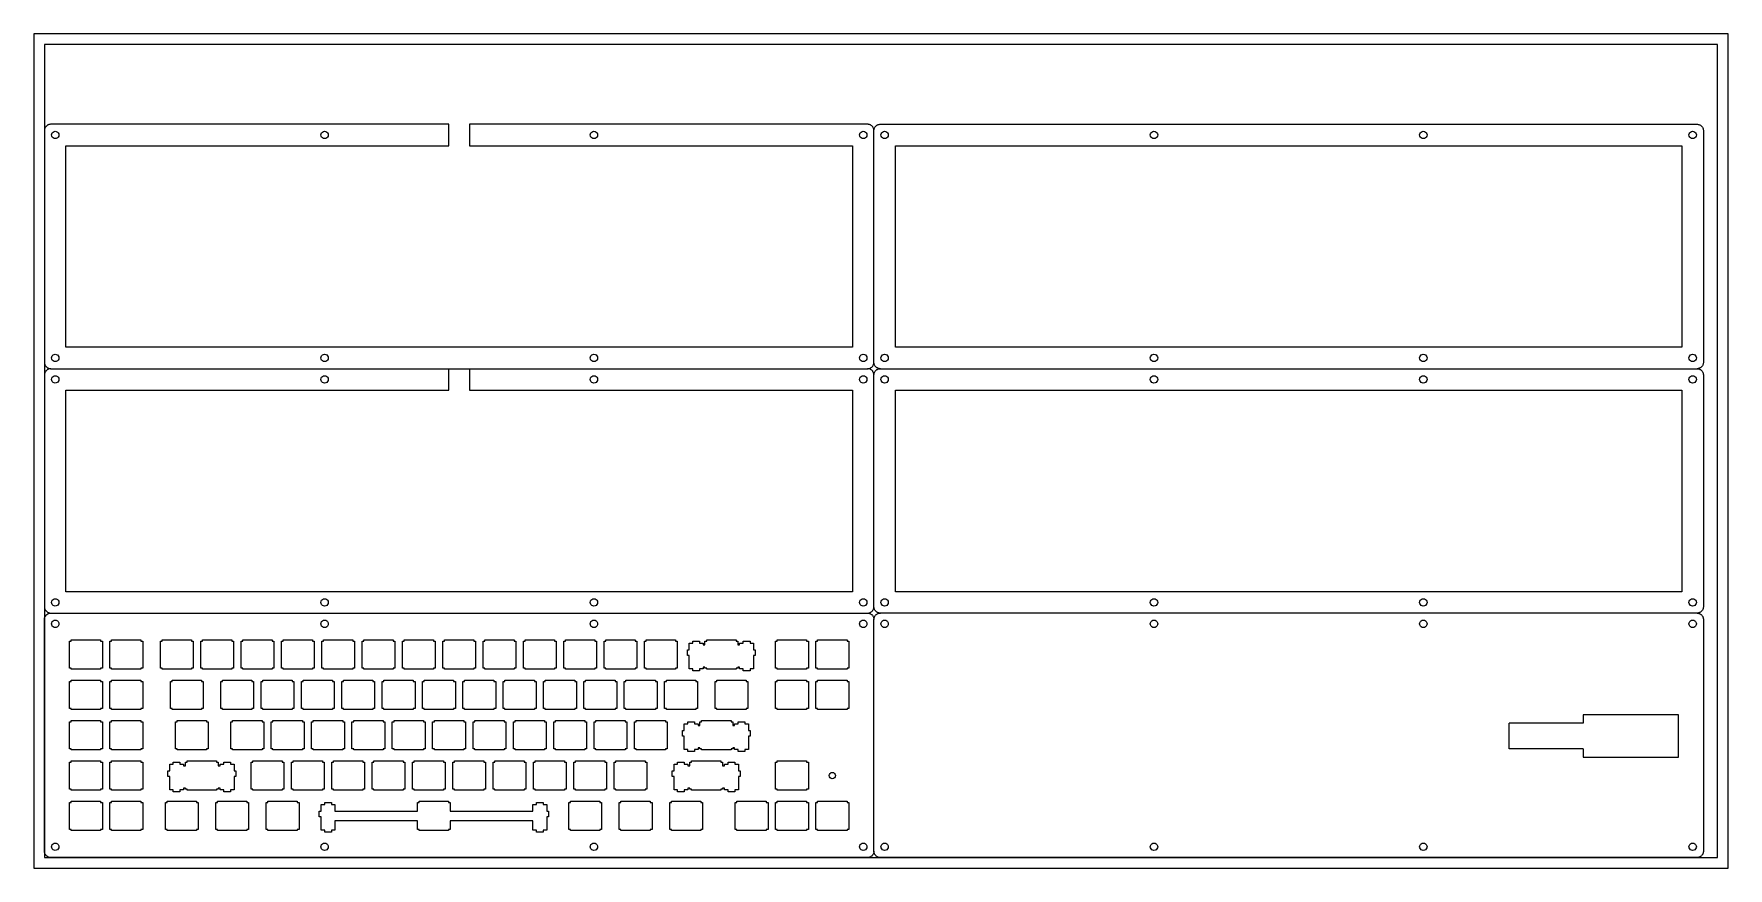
# Model space of a CAD drawing. Header units: millimetres. Extents: x -5 to 795, y -5 to 389.
import ezdxf

# ---------------------------------------------------------------- set-up
doc = ezdxf.new("R2010")
doc.units = ezdxf.units.MM
doc.header["$MEASUREMENT"] = 0
doc.layers.get('0').update_dxf_attribs({"color": 30, "lineweight": 0, "true_color": 0xf6921e})
doc.layers.add('Cutting lines', color=5, linetype='Continuous', lineweight=0, true_color=0x0000ff)

msp = doc.modelspace()

# ---------------------------------------------------------------- linework, layer by layer
at = {"lineweight": 0}
for points in [[(-5, -5), (795, -5), (795, 389), (-5, 389)], [(0, 0), (790, 0), (790, 384), (0, 384)]]:
    msp.add_lwpolyline(points, close=True, dxfattribs=at)
at = {"layer": 'Cutting lines'}
for p, q in [((0.08, 344.01), (0.04, 343.78)), ((0.15, 344.24), (0.08, 344.01)), ((0.23, 344.46), (0.15, 344.24)), ((0.33, 344.67), (0.23, 344.46)), ((0.44, 344.88), (0.33, 344.67)), ((0.57, 345.07), (0.44, 344.88)), ((0.72, 345.26), (0.57, 345.07)), ((0.88, 345.43), (0.72, 345.26)), ((1.05, 345.59), (0.88, 345.43)), ((1.24, 345.74), (1.05, 345.59)), ((1.43, 345.87), (1.24, 345.74)), ((1.64, 345.98), (1.43, 345.87)), ((1.85, 346.08), (1.64, 345.98)), ((2.07, 346.16), (1.85, 346.08)), ((2.3, 346.23), (2.07, 346.16)), ((2.53, 346.27), (2.3, 346.23)), ((2.77, 346.3), (2.53, 346.27)), ((3, 346.31), (2.77, 346.3)), ((190.89, 346.31), (3, 346.31)), ((190.89, 336.18), (190.89, 346.31)), ((388.66, 346.31), (200.77, 346.31)), ((200.77, 346.31), (200.77, 336.18)), ((388.9, 346.3), (388.66, 346.31)), ((389.13, 346.27), (388.9, 346.3)), ((389.36, 346.23), (389.13, 346.27)), ((389.59, 346.16), (389.36, 346.23)), ((389.81, 346.08), (389.59, 346.16)), ((390.02, 345.98), (389.81, 346.08)), ((390.23, 345.87), (390.02, 345.98)), ((390.42, 345.74), (390.23, 345.87)), ((390.61, 345.59), (390.42, 345.74)), ((390.78, 345.43), (390.61, 345.59)), ((390.94, 345.26), (390.78, 345.43)), ((391.09, 345.07), (390.94, 345.26)), ((391.22, 344.88), (391.09, 345.07)), ((391.34, 344.67), (391.22, 344.88)), ((391.43, 344.46), (391.34, 344.67)), ((391.51, 344.24), (391.43, 344.46)), ((391.58, 344.01), (391.51, 344.24)), ((391.63, 343.78), (391.58, 344.01)), ((391.7, 343.78), (391.74, 344.01)), ((391.74, 344.01), (391.81, 344.24)), ((391.81, 344.24), (391.89, 344.46)), ((391.89, 344.46), (391.99, 344.67)), ((391.99, 344.67), (392.1, 344.88)), ((392.1, 344.88), (392.24, 345.07)), ((392.24, 345.07), (392.38, 345.26)), ((392.38, 345.26), (392.54, 345.43)), ((392.54, 345.43), (392.71, 345.59)), ((392.71, 345.59), (392.9, 345.74)), ((392.9, 345.74), (393.1, 345.87)), ((393.1, 345.87), (393.3, 345.98)), ((393.3, 345.98), (393.51, 346.08)), ((393.51, 346.08), (393.73, 346.16)), ((393.73, 346.16), (393.96, 346.23)), ((393.96, 346.23), (394.19, 346.27)), ((394.19, 346.27), (394.43, 346.3)), ((394.43, 346.3), (394.66, 346.31)), ((394.66, 346.31), (780.33, 346.31)), ((780.33, 346.31), (780.56, 346.3)), ((780.56, 346.3), (780.8, 346.27)), ((780.8, 346.27), (781.02, 346.23)), ((781.02, 346.23), (781.25, 346.16)), ((781.25, 346.16), (781.47, 346.08)), ((781.47, 346.08), (781.68, 345.98)), ((781.68, 345.98), (781.89, 345.87)), ((781.89, 345.87), (782.09, 345.74)), ((782.09, 345.74), (782.27, 345.59)), ((782.27, 345.59), (782.45, 345.43)), ((782.45, 345.43), (782.61, 345.26)), ((782.61, 345.26), (782.75, 345.07)), ((782.75, 345.07), (782.88, 344.88)), ((782.88, 344.88), (783, 344.67)), ((783, 344.67), (783.1, 344.46)), ((783.1, 344.46), (783.18, 344.24)), ((783.18, 344.24), (783.24, 344.01)), ((783.24, 344.01), (783.29, 343.78)), ((0.01, 343.54), (0, 343.31)), ((0, 343.31), (0, 233.87)), ((0.04, 343.78), (0.01, 343.54)), ((3.33, 341.25), (3.41, 341.78)), ((3.41, 340.71), (3.33, 341.25)), ((3.41, 341.78), (3.66, 342.27)), ((3.66, 340.22), (3.41, 340.71)), ((3.66, 342.27), (4.04, 342.65)), ((4.04, 339.84), (3.66, 340.22)), ((4.04, 342.65), (4.53, 342.9)), ((4.53, 339.59), (4.04, 339.84)), ((4.53, 342.9), (5.06, 342.99)), ((5.06, 339.51), (4.53, 339.59)), ((5.06, 342.99), (5.6, 342.9)), ((5.6, 339.59), (5.06, 339.51)), ((5.6, 342.9), (6.08, 342.65)), ((6.08, 339.84), (5.6, 339.59)), ((6.08, 342.65), (6.47, 342.27)), ((6.47, 340.22), (6.08, 339.84)), ((6.47, 342.27), (6.72, 341.78)), ((6.72, 340.71), (6.47, 340.22)), ((6.72, 341.78), (6.8, 341.25)), ((6.8, 341.25), (6.72, 340.71)), ((10.12, 241), (10.12, 336.18)), ((10.12, 336.18), (190.89, 336.18)), ((130.5, 341.25), (130.59, 341.78)), ((130.59, 340.71), (130.5, 341.25)), ((130.59, 341.78), (130.84, 342.27)), ((130.84, 340.22), (130.59, 340.71)), ((130.84, 342.27), (131.22, 342.65)), ((131.22, 339.84), (130.84, 340.22)), ((131.22, 342.65), (131.7, 342.9)), ((131.7, 339.59), (131.22, 339.84)), ((131.7, 342.9), (132.24, 342.99)), ((132.24, 339.51), (131.7, 339.59)), ((132.24, 342.99), (132.78, 342.9)), ((132.78, 339.59), (132.24, 339.51)), ((132.78, 342.9), (133.26, 342.65)), ((133.26, 339.84), (132.78, 339.59)), ((133.26, 342.65), (133.65, 342.27)), ((133.65, 340.22), (133.26, 339.84)), ((133.65, 342.27), (133.89, 341.78)), ((133.89, 340.71), (133.65, 340.22)), ((133.89, 341.78), (133.98, 341.25)), ((133.98, 341.25), (133.89, 340.71)), ((200.77, 336.18), (381.54, 336.18)), ((257.68, 341.25), (257.77, 341.78)), ((257.77, 340.71), (257.68, 341.25)), ((257.77, 341.78), (258.02, 342.27)), ((258.02, 340.22), (257.77, 340.71)), ((258.02, 342.27), (258.4, 342.65)), ((258.4, 339.84), (258.02, 340.22)), ((258.4, 342.65), (258.88, 342.9)), ((258.88, 339.59), (258.4, 339.84)), ((258.88, 342.9), (259.42, 342.99)), ((259.42, 339.51), (258.88, 339.59)), ((259.42, 342.99), (259.96, 342.9)), ((259.96, 339.59), (259.42, 339.51)), ((259.96, 342.9), (260.44, 342.65)), ((260.44, 339.84), (259.96, 339.59)), ((260.44, 342.65), (260.83, 342.27)), ((260.83, 340.22), (260.44, 339.84)), ((260.83, 342.27), (261.07, 341.78)), ((261.07, 340.71), (260.83, 340.22)), ((261.07, 341.78), (261.16, 341.25)), ((261.16, 341.25), (261.07, 340.71)), ((381.54, 336.18), (381.54, 241)), ((384.86, 341.25), (384.95, 341.78)), ((384.95, 340.71), (384.86, 341.25)), ((384.95, 341.78), (385.19, 342.27)), ((385.19, 340.22), (384.95, 340.71)), ((385.19, 342.27), (385.58, 342.65)), ((385.58, 339.84), (385.19, 340.22)), ((385.58, 342.65), (386.06, 342.9)), ((386.06, 339.59), (385.58, 339.84)), ((386.06, 342.9), (386.6, 342.99)), ((386.6, 339.51), (386.06, 339.59)), ((386.6, 342.99), (387.14, 342.9)), ((387.14, 339.59), (386.6, 339.51)), ((387.14, 342.9), (387.62, 342.65)), ((387.62, 339.84), (387.14, 339.59)), ((387.62, 342.65), (388.01, 342.27)), ((388.01, 340.22), (387.62, 339.84)), ((388.01, 342.27), (388.25, 341.78)), ((388.25, 340.71), (388.01, 340.22)), ((388.25, 341.78), (388.34, 341.25)), ((388.34, 341.25), (388.25, 340.71)), ((391.65, 343.54), (391.63, 343.78)), ((391.66, 343.31), (391.65, 343.54)), ((391.66, 343.31), (391.67, 343.54)), ((391.66, 233.87), (391.66, 343.31)), ((391.67, 343.54), (391.7, 343.78)), ((394.99, 341.25), (395.07, 341.78)), ((395.07, 340.71), (394.99, 341.25)), ((395.07, 341.78), (395.32, 342.27)), ((395.32, 340.22), (395.07, 340.71)), ((395.32, 342.27), (395.7, 342.65)), ((395.7, 339.84), (395.32, 340.22)), ((395.7, 342.65), (396.19, 342.9)), ((396.19, 339.59), (395.7, 339.84)), ((396.19, 342.9), (396.72, 342.99)), ((396.72, 339.51), (396.19, 339.59)), ((396.72, 342.99), (397.26, 342.9)), ((397.26, 339.59), (396.72, 339.51)), ((397.26, 342.9), (397.75, 342.65)), ((397.75, 339.84), (397.26, 339.59)), ((397.75, 342.65), (398.13, 342.27)), ((398.13, 340.22), (397.75, 339.84)), ((398.13, 342.27), (398.38, 341.78)), ((398.38, 340.71), (398.13, 340.22)), ((398.38, 341.78), (398.46, 341.25)), ((398.46, 341.25), (398.38, 340.71)), ((401.79, 336.18), (773.2, 336.18)), ((401.79, 241), (401.79, 336.18)), ((522.17, 341.25), (522.25, 341.78)), ((522.25, 340.71), (522.17, 341.25)), ((522.25, 341.78), (522.5, 342.27)), ((522.5, 340.22), (522.25, 340.71)), ((522.5, 342.27), (522.88, 342.65)), ((522.88, 339.84), (522.5, 340.22)), ((522.88, 342.65), (523.37, 342.9)), ((523.37, 339.59), (522.88, 339.84)), ((523.37, 342.9), (523.9, 342.99)), ((523.9, 339.51), (523.37, 339.59)), ((523.9, 342.99), (524.44, 342.9)), ((524.44, 339.59), (523.9, 339.51)), ((524.44, 342.9), (524.93, 342.65)), ((524.93, 339.84), (524.44, 339.59)), ((524.93, 342.65), (525.31, 342.27)), ((525.31, 340.22), (524.93, 339.84)), ((525.31, 342.27), (525.56, 341.78)), ((525.56, 340.71), (525.31, 340.22)), ((525.56, 341.78), (525.64, 341.25)), ((525.64, 341.25), (525.56, 340.71)), ((649.35, 341.25), (649.43, 341.78)), ((649.43, 340.71), (649.35, 341.25)), ((649.43, 341.78), (649.68, 342.27)), ((649.68, 340.22), (649.43, 340.71)), ((649.68, 342.27), (650.06, 342.65)), ((650.06, 339.84), (649.68, 340.22)), ((650.06, 342.65), (650.55, 342.9)), ((650.55, 339.59), (650.06, 339.84)), ((650.55, 342.9), (651.08, 342.99)), ((651.08, 339.51), (650.55, 339.59)), ((651.08, 342.99), (651.62, 342.9)), ((651.62, 339.59), (651.08, 339.51)), ((651.62, 342.9), (652.1, 342.65)), ((652.1, 339.84), (651.62, 339.59)), ((652.1, 342.65), (652.49, 342.27)), ((652.49, 340.22), (652.1, 339.84)), ((652.49, 342.27), (652.74, 341.78)), ((652.74, 340.71), (652.49, 340.22)), ((652.74, 341.78), (652.82, 341.25)), ((652.82, 341.25), (652.74, 340.71)), ((773.2, 336.18), (773.2, 241)), ((776.52, 341.25), (776.61, 341.78)), ((776.61, 340.71), (776.52, 341.25)), ((776.61, 341.78), (776.85, 342.27)), ((776.85, 340.22), (776.61, 340.71)), ((776.85, 342.27), (777.24, 342.65)), ((777.24, 339.84), (776.85, 340.22)), ((777.24, 342.65), (777.73, 342.9)), ((777.73, 339.59), (777.24, 339.84)), ((777.73, 342.9), (778.26, 342.99)), ((778.26, 339.51), (777.73, 339.59)), ((778.26, 342.99), (778.8, 342.9)), ((778.8, 339.59), (778.26, 339.51)), ((778.8, 342.9), (779.29, 342.65)), ((779.29, 339.84), (778.8, 339.59)), ((779.29, 342.65), (779.67, 342.27)), ((779.67, 340.22), (779.29, 339.84)), ((779.67, 342.27), (779.91, 341.78)), ((779.91, 340.71), (779.67, 340.22)), ((779.91, 341.78), (780, 341.25)), ((780, 341.25), (779.91, 340.71)), ((783.29, 343.78), (783.31, 343.54)), ((783.31, 343.54), (783.32, 343.31)), ((783.32, 343.31), (783.32, 233.87)), ((381.54, 241), (10.12, 241)), ((773.2, 241), (401.79, 241)), ((0, 233.87), (0.01, 233.64)), ((0.01, 233.64), (0.04, 233.4)), ((0.04, 233.4), (0.08, 233.17)), ((0.08, 233.17), (0.15, 232.95)), ((0.15, 232.95), (0.23, 232.72)), ((0.23, 232.72), (0.33, 232.51)), ((0.33, 232.51), (0.44, 232.3)), ((0.44, 232.3), (0.57, 232.11)), ((0.57, 232.11), (0.72, 231.92)), ((3.33, 235.93), (3.41, 236.47)), ((3.41, 235.4), (3.33, 235.93)), ((3.41, 236.47), (3.66, 236.96)), ((3.66, 234.91), (3.41, 235.4)), ((3.66, 236.96), (4.04, 237.34)), ((4.04, 234.53), (3.66, 234.91)), ((4.04, 237.34), (4.53, 237.59)), ((4.53, 234.28), (4.04, 234.53)), ((4.53, 237.59), (5.06, 237.67)), ((5.06, 234.2), (4.53, 234.28)), ((5.06, 237.67), (5.6, 237.59)), ((5.6, 234.28), (5.06, 234.2)), ((5.6, 237.59), (6.08, 237.34)), ((6.08, 234.53), (5.6, 234.28)), ((6.08, 237.34), (6.47, 236.96)), ((6.47, 234.91), (6.08, 234.53)), ((6.47, 236.96), (6.72, 236.47)), ((6.72, 235.4), (6.47, 234.91)), ((6.72, 236.47), (6.8, 235.93)), ((6.8, 235.93), (6.72, 235.4)), ((130.5, 235.93), (130.59, 236.47)), ((130.59, 235.4), (130.5, 235.93)), ((130.59, 236.47), (130.84, 236.96)), ((130.84, 234.91), (130.59, 235.4)), ((130.84, 236.96), (131.22, 237.34)), ((131.22, 234.53), (130.84, 234.91)), ((131.22, 237.34), (131.7, 237.59)), ((131.7, 234.28), (131.22, 234.53)), ((131.7, 237.59), (132.24, 237.67)), ((132.24, 234.2), (131.7, 234.28)), ((132.24, 237.67), (132.78, 237.59)), ((132.78, 234.28), (132.24, 234.2)), ((132.78, 237.59), (133.26, 237.34)), ((133.26, 234.53), (132.78, 234.28)), ((133.26, 237.34), (133.65, 236.96)), ((133.65, 234.91), (133.26, 234.53)), ((133.65, 236.96), (133.89, 236.47)), ((133.89, 235.4), (133.65, 234.91)), ((133.89, 236.47), (133.98, 235.93)), ((133.98, 235.93), (133.89, 235.4)), ((257.68, 235.93), (257.77, 236.47)), ((257.77, 235.4), (257.68, 235.93)), ((257.77, 236.47), (258.02, 236.96)), ((258.02, 234.91), (257.77, 235.4)), ((258.02, 236.96), (258.4, 237.34)), ((258.4, 234.53), (258.02, 234.91)), ((258.4, 237.34), (258.88, 237.59)), ((258.88, 234.28), (258.4, 234.53)), ((258.88, 237.59), (259.42, 237.67)), ((259.42, 234.2), (258.88, 234.28)), ((259.42, 237.67), (259.96, 237.59)), ((259.96, 234.28), (259.42, 234.2)), ((259.96, 237.59), (260.44, 237.34)), ((260.44, 234.53), (259.96, 234.28)), ((260.44, 237.34), (260.83, 236.96)), ((260.83, 234.91), (260.44, 234.53)), ((260.83, 236.96), (261.07, 236.47)), ((261.07, 235.4), (260.83, 234.91)), ((261.07, 236.47), (261.16, 235.93)), ((261.16, 235.93), (261.07, 235.4)), ((384.86, 235.93), (384.95, 236.47)), ((384.95, 235.4), (384.86, 235.93)), ((384.95, 236.47), (385.19, 236.96)), ((385.19, 234.91), (384.95, 235.4)), ((385.19, 236.96), (385.58, 237.34)), ((385.58, 234.53), (385.19, 234.91)), ((385.58, 237.34), (386.06, 237.59)), ((386.06, 234.28), (385.58, 234.53)), ((386.06, 237.59), (386.6, 237.67)), ((386.6, 234.2), (386.06, 234.28)), ((386.6, 237.67), (387.14, 237.59)), ((387.14, 234.28), (386.6, 234.2)), ((387.14, 237.59), (387.62, 237.34)), ((387.62, 234.53), (387.14, 234.28)), ((387.62, 237.34), (388.01, 236.96)), ((388.01, 234.91), (387.62, 234.53)), ((388.01, 236.96), (388.25, 236.47)), ((388.25, 235.4), (388.01, 234.91)), ((388.25, 236.47), (388.34, 235.93)), ((388.34, 235.93), (388.25, 235.4)), ((390.94, 231.92), (391.09, 232.11)), ((391.09, 232.11), (391.22, 232.3)), ((391.22, 232.3), (391.34, 232.51)), ((391.34, 232.51), (391.43, 232.72)), ((391.43, 232.72), (391.51, 232.95)), ((391.51, 232.95), (391.58, 233.17)), ((391.58, 233.17), (391.63, 233.4)), ((391.63, 233.4), (391.65, 233.64)), ((391.65, 233.64), (391.66, 233.87)), ((391.67, 233.64), (391.66, 233.87)), ((391.7, 233.4), (391.67, 233.64)), ((391.74, 233.17), (391.7, 233.4)), ((391.81, 232.95), (391.74, 233.17)), ((391.89, 232.72), (391.81, 232.95)), ((391.99, 232.51), (391.89, 232.72)), ((392.1, 232.3), (391.99, 232.51)), ((392.24, 232.11), (392.1, 232.3)), ((392.38, 231.92), (392.24, 232.11)), ((394.99, 235.93), (395.07, 236.47)), ((395.07, 235.4), (394.99, 235.93)), ((395.07, 236.47), (395.32, 236.96)), ((395.32, 234.91), (395.07, 235.4)), ((395.32, 236.96), (395.7, 237.34)), ((395.7, 234.53), (395.32, 234.91)), ((395.7, 237.34), (396.19, 237.59)), ((396.19, 234.28), (395.7, 234.53)), ((396.19, 237.59), (396.72, 237.67)), ((396.72, 234.2), (396.19, 234.28)), ((396.72, 237.67), (397.26, 237.59)), ((397.26, 234.28), (396.72, 234.2)), ((397.26, 237.59), (397.75, 237.34)), ((397.75, 234.53), (397.26, 234.28)), ((397.75, 237.34), (398.13, 236.96)), ((398.13, 234.91), (397.75, 234.53)), ((398.13, 236.96), (398.38, 236.47)), ((398.38, 235.4), (398.13, 234.91)), ((398.38, 236.47), (398.46, 235.93)), ((398.46, 235.93), (398.38, 235.4)), ((522.17, 235.93), (522.25, 236.47)), ((522.25, 235.4), (522.17, 235.93)), ((522.25, 236.47), (522.5, 236.96)), ((522.5, 234.91), (522.25, 235.4)), ((522.5, 236.96), (522.88, 237.34)), ((522.88, 234.53), (522.5, 234.91)), ((522.88, 237.34), (523.37, 237.59)), ((523.37, 234.28), (522.88, 234.53)), ((523.37, 237.59), (523.9, 237.67)), ((523.9, 234.2), (523.37, 234.28)), ((523.9, 237.67), (524.44, 237.59)), ((524.44, 234.28), (523.9, 234.2)), ((524.44, 237.59), (524.93, 237.34)), ((524.93, 234.53), (524.44, 234.28)), ((524.93, 237.34), (525.31, 236.96)), ((525.31, 234.91), (524.93, 234.53)), ((525.31, 236.96), (525.56, 236.47)), ((525.56, 235.4), (525.31, 234.91)), ((525.56, 236.47), (525.64, 235.93)), ((525.64, 235.93), (525.56, 235.4)), ((649.35, 235.93), (649.43, 236.47)), ((649.43, 235.4), (649.35, 235.93)), ((649.43, 236.47), (649.68, 236.96)), ((649.68, 234.91), (649.43, 235.4)), ((649.68, 236.96), (650.06, 237.34)), ((650.06, 234.53), (649.68, 234.91)), ((650.06, 237.34), (650.55, 237.59)), ((650.55, 234.28), (650.06, 234.53)), ((650.55, 237.59), (651.08, 237.67)), ((651.08, 234.2), (650.55, 234.28)), ((651.08, 237.67), (651.62, 237.59)), ((651.62, 234.28), (651.08, 234.2)), ((651.62, 237.59), (652.1, 237.34)), ((652.1, 234.53), (651.62, 234.28)), ((652.1, 237.34), (652.49, 236.96)), ((652.49, 234.91), (652.1, 234.53)), ((652.49, 236.96), (652.74, 236.47)), ((652.74, 235.4), (652.49, 234.91)), ((652.74, 236.47), (652.82, 235.93)), ((652.82, 235.93), (652.74, 235.4)), ((776.52, 235.93), (776.61, 236.47)), ((776.61, 235.4), (776.52, 235.93)), ((776.61, 236.47), (776.85, 236.96)), ((776.85, 234.91), (776.61, 235.4)), ((776.85, 236.96), (777.24, 237.34)), ((777.24, 234.53), (776.85, 234.91)), ((777.24, 237.34), (777.73, 237.59)), ((777.73, 234.28), (777.24, 234.53)), ((777.73, 237.59), (778.26, 237.67)), ((778.26, 234.2), (777.73, 234.28)), ((778.26, 237.67), (778.8, 237.59)), ((778.8, 234.28), (778.26, 234.2)), ((778.8, 237.59), (779.29, 237.34)), ((779.29, 234.53), (778.8, 234.28)), ((779.29, 237.34), (779.67, 236.96)), ((779.67, 234.91), (779.29, 234.53)), ((779.67, 236.96), (779.91, 236.47)), ((779.91, 235.4), (779.67, 234.91)), ((779.91, 236.47), (780, 235.93)), ((780, 235.93), (779.91, 235.4)), ((782.75, 232.11), (782.61, 231.92)), ((782.88, 232.3), (782.75, 232.11)), ((783, 232.51), (782.88, 232.3)), ((783.1, 232.72), (783, 232.51)), ((783.18, 232.95), (783.1, 232.72)), ((783.24, 233.17), (783.18, 232.95)), ((783.29, 233.4), (783.24, 233.17)), ((783.31, 233.64), (783.29, 233.4)), ((783.32, 233.87), (783.31, 233.64)), ((0.01, 228.11), (0, 227.87)), ((0, 227.87), (0, 118.44)), ((0.04, 228.34), (0.01, 228.11)), ((0.08, 228.57), (0.04, 228.34)), ((0.15, 228.8), (0.08, 228.57)), ((0.23, 229.02), (0.15, 228.8)), ((0.33, 229.24), (0.23, 229.02)), ((0.44, 229.44), (0.33, 229.24)), ((0.57, 229.64), (0.44, 229.44)), ((0.72, 229.82), (0.57, 229.64)), ((0.72, 231.92), (0.88, 231.75)), ((0.88, 229.99), (0.72, 229.82)), ((0.88, 231.75), (1.05, 231.59)), ((1.05, 230.15), (0.88, 229.99)), ((1.05, 231.59), (1.24, 231.45)), ((1.24, 230.3), (1.05, 230.15)), ((1.24, 231.45), (1.43, 231.32)), ((1.43, 230.43), (1.24, 230.3)), ((1.43, 231.32), (1.64, 231.2)), ((1.64, 230.55), (1.43, 230.43)), ((1.64, 231.2), (1.85, 231.1)), ((1.85, 230.65), (1.64, 230.55)), ((1.85, 231.1), (2.07, 231.02)), ((2.07, 230.73), (1.85, 230.65)), ((2.07, 231.02), (2.3, 230.95)), ((2.3, 230.79), (2.07, 230.73)), ((2.3, 230.95), (2.53, 230.91)), ((2.53, 230.84), (2.3, 230.79)), ((2.53, 230.91), (2.77, 230.88)), ((2.77, 230.86), (2.53, 230.84)), ((2.77, 230.88), (3, 230.87)), ((3, 230.87), (2.77, 230.86)), ((3, 230.87), (388.66, 230.87)), ((3.33, 225.81), (3.41, 226.35)), ((3.41, 225.27), (3.33, 225.81)), ((3.41, 226.35), (3.66, 226.83)), ((3.66, 224.79), (3.41, 225.27)), ((3.66, 226.83), (4.04, 227.22)), ((4.04, 224.4), (3.66, 224.79)), ((4.04, 227.22), (4.53, 227.46)), ((4.53, 224.16), (4.04, 224.4)), ((4.53, 227.46), (5.06, 227.55)), ((5.06, 224.07), (4.53, 224.16)), ((5.06, 227.55), (5.6, 227.46)), ((5.6, 224.16), (5.06, 224.07)), ((5.6, 227.46), (6.08, 227.22)), ((6.08, 224.4), (5.6, 224.16)), ((6.08, 227.22), (6.47, 226.83)), ((6.47, 224.79), (6.08, 224.4)), ((6.47, 226.83), (6.72, 226.35)), ((6.72, 225.27), (6.47, 224.79)), ((6.72, 226.35), (6.8, 225.81)), ((6.8, 225.81), (6.72, 225.27)), ((130.5, 225.81), (130.59, 226.35)), ((130.59, 225.27), (130.5, 225.81)), ((130.59, 226.35), (130.84, 226.83)), ((130.84, 224.79), (130.59, 225.27)), ((130.84, 226.83), (131.22, 227.22)), ((131.22, 224.4), (130.84, 224.79)), ((131.22, 227.22), (131.7, 227.46)), ((131.7, 224.16), (131.22, 224.4)), ((131.7, 227.46), (132.24, 227.55)), ((132.24, 224.07), (131.7, 224.16)), ((132.24, 227.55), (132.78, 227.46)), ((132.78, 224.16), (132.24, 224.07)), ((132.78, 227.46), (133.26, 227.22)), ((133.26, 224.4), (132.78, 224.16)), ((133.26, 227.22), (133.65, 226.83)), ((133.65, 224.79), (133.26, 224.4)), ((133.65, 226.83), (133.89, 226.35)), ((133.89, 225.27), (133.65, 224.79)), ((133.89, 226.35), (133.98, 225.81)), ((133.98, 225.81), (133.89, 225.27)), ((190.89, 220.75), (190.89, 230.87)), ((200.77, 230.87), (200.77, 220.75)), ((257.68, 225.81), (257.77, 226.35)), ((257.77, 225.27), (257.68, 225.81)), ((257.77, 226.35), (258.02, 226.83)), ((258.02, 224.79), (257.77, 225.27)), ((258.02, 226.83), (258.4, 227.22)), ((258.4, 224.4), (258.02, 224.79)), ((258.4, 227.22), (258.88, 227.46)), ((258.88, 224.16), (258.4, 224.4)), ((258.88, 227.46), (259.42, 227.55)), ((259.42, 224.07), (258.88, 224.16)), ((259.42, 227.55), (259.96, 227.46)), ((259.96, 224.16), (259.42, 224.07)), ((259.96, 227.46), (260.44, 227.22)), ((260.44, 224.4), (259.96, 224.16)), ((260.44, 227.22), (260.83, 226.83)), ((260.83, 224.79), (260.44, 224.4)), ((260.83, 226.83), (261.07, 226.35)), ((261.07, 225.27), (260.83, 224.79)), ((261.07, 226.35), (261.16, 225.81)), ((261.16, 225.81), (261.07, 225.27)), ((384.86, 225.81), (384.95, 226.35)), ((384.95, 225.27), (384.86, 225.81)), ((384.95, 226.35), (385.19, 226.83)), ((385.19, 224.79), (384.95, 225.27)), ((385.19, 226.83), (385.58, 227.22)), ((385.58, 224.4), (385.19, 224.79)), ((385.58, 227.22), (386.06, 227.46)), ((386.06, 224.16), (385.58, 224.4)), ((386.06, 227.46), (386.6, 227.55)), ((386.6, 224.07), (386.06, 224.16)), ((386.6, 227.55), (387.14, 227.46)), ((387.14, 224.16), (386.6, 224.07)), ((387.14, 227.46), (387.62, 227.22)), ((387.62, 224.4), (387.14, 224.16)), ((387.62, 227.22), (388.01, 226.83)), ((388.01, 224.79), (387.62, 224.4)), ((388.01, 226.83), (388.25, 226.35)), ((388.25, 225.27), (388.01, 224.79)), ((388.25, 226.35), (388.34, 225.81)), ((388.34, 225.81), (388.25, 225.27)), ((388.66, 230.87), (388.9, 230.88)), ((388.9, 230.86), (388.66, 230.87)), ((388.9, 230.88), (389.13, 230.91)), ((389.13, 230.84), (388.9, 230.86)), ((389.13, 230.91), (389.36, 230.95)), ((389.36, 230.79), (389.13, 230.84)), ((389.36, 230.95), (389.59, 231.02)), ((389.59, 230.73), (389.36, 230.79)), ((389.59, 231.02), (389.81, 231.1)), ((389.81, 230.65), (389.59, 230.73)), ((389.81, 231.1), (390.02, 231.2)), ((390.02, 230.55), (389.81, 230.65)), ((390.02, 231.2), (390.23, 231.32)), ((390.23, 230.43), (390.02, 230.55)), ((390.23, 231.32), (390.42, 231.45)), ((390.42, 230.3), (390.23, 230.43)), ((390.42, 231.45), (390.61, 231.59)), ((390.61, 230.15), (390.42, 230.3)), ((390.61, 231.59), (390.78, 231.75)), ((390.78, 229.99), (390.61, 230.15)), ((390.78, 231.75), (390.94, 231.92)), ((390.94, 229.82), (390.78, 229.99)), ((391.09, 229.64), (390.94, 229.82)), ((391.22, 229.44), (391.09, 229.64)), ((391.34, 229.24), (391.22, 229.44)), ((391.43, 229.02), (391.34, 229.24)), ((391.51, 228.8), (391.43, 229.02)), ((391.58, 228.57), (391.51, 228.8)), ((391.63, 228.34), (391.58, 228.57)), ((391.65, 228.11), (391.63, 228.34)), ((391.66, 227.87), (391.65, 228.11)), ((391.66, 227.87), (391.67, 228.11)), ((391.66, 118.44), (391.66, 227.87)), ((391.67, 228.11), (391.7, 228.34)), ((391.7, 228.34), (391.74, 228.57)), ((391.74, 228.57), (391.81, 228.8)), ((391.81, 228.8), (391.89, 229.02)), ((391.89, 229.02), (391.99, 229.24)), ((391.99, 229.24), (392.1, 229.44)), ((392.1, 229.44), (392.24, 229.64)), ((392.24, 229.64), (392.38, 229.82)), ((392.54, 231.75), (392.38, 231.92)), ((392.38, 229.82), (392.54, 229.99)), ((392.71, 231.59), (392.54, 231.75)), ((392.54, 229.99), (392.71, 230.15)), ((392.9, 231.45), (392.71, 231.59)), ((392.71, 230.15), (392.9, 230.3)), ((393.1, 231.32), (392.9, 231.45)), ((392.9, 230.3), (393.1, 230.43)), ((393.3, 231.2), (393.1, 231.32)), ((393.1, 230.43), (393.3, 230.55)), ((393.51, 231.1), (393.3, 231.2)), ((393.3, 230.55), (393.51, 230.65)), ((393.73, 231.02), (393.51, 231.1)), ((393.51, 230.65), (393.73, 230.73)), ((393.96, 230.95), (393.73, 231.02)), ((393.73, 230.73), (393.96, 230.79)), ((394.19, 230.91), (393.96, 230.95)), ((393.96, 230.79), (394.19, 230.84)), ((394.43, 230.88), (394.19, 230.91)), ((394.19, 230.84), (394.43, 230.86)), ((394.66, 230.87), (394.43, 230.88)), ((394.43, 230.86), (394.66, 230.87)), ((394.66, 230.87), (780.33, 230.87)), ((394.99, 225.81), (395.07, 226.35)), ((395.07, 225.27), (394.99, 225.81)), ((395.07, 226.35), (395.32, 226.83)), ((395.32, 224.79), (395.07, 225.27)), ((395.32, 226.83), (395.7, 227.22)), ((395.7, 224.4), (395.32, 224.79)), ((395.7, 227.22), (396.19, 227.46)), ((396.19, 224.16), (395.7, 224.4)), ((396.19, 227.46), (396.72, 227.55)), ((396.72, 224.07), (396.19, 224.16)), ((396.72, 227.55), (397.26, 227.46)), ((397.26, 224.16), (396.72, 224.07)), ((397.26, 227.46), (397.75, 227.22)), ((397.75, 224.4), (397.26, 224.16)), ((397.75, 227.22), (398.13, 226.83)), ((398.13, 224.79), (397.75, 224.4)), ((398.13, 226.83), (398.38, 226.35)), ((398.38, 225.27), (398.13, 224.79)), ((398.38, 226.35), (398.46, 225.81)), ((398.46, 225.81), (398.38, 225.27)), ((522.17, 225.81), (522.25, 226.35)), ((522.25, 225.27), (522.17, 225.81)), ((522.25, 226.35), (522.5, 226.83)), ((522.5, 224.79), (522.25, 225.27)), ((522.5, 226.83), (522.88, 227.22)), ((522.88, 224.4), (522.5, 224.79)), ((522.88, 227.22), (523.37, 227.46)), ((523.37, 224.16), (522.88, 224.4)), ((523.37, 227.46), (523.9, 227.55)), ((523.9, 224.07), (523.37, 224.16)), ((523.9, 227.55), (524.44, 227.46)), ((524.44, 224.16), (523.9, 224.07)), ((524.44, 227.46), (524.93, 227.22)), ((524.93, 224.4), (524.44, 224.16)), ((524.93, 227.22), (525.31, 226.83)), ((525.31, 224.79), (524.93, 224.4)), ((525.31, 226.83), (525.56, 226.35)), ((525.56, 225.27), (525.31, 224.79)), ((525.56, 226.35), (525.64, 225.81)), ((525.64, 225.81), (525.56, 225.27)), ((649.35, 225.81), (649.43, 226.35)), ((649.43, 225.27), (649.35, 225.81)), ((649.43, 226.35), (649.68, 226.83)), ((649.68, 224.79), (649.43, 225.27)), ((649.68, 226.83), (650.06, 227.22)), ((650.06, 224.4), (649.68, 224.79)), ((650.06, 227.22), (650.55, 227.46)), ((650.55, 224.16), (650.06, 224.4)), ((650.55, 227.46), (651.08, 227.55)), ((651.08, 224.07), (650.55, 224.16)), ((651.08, 227.55), (651.62, 227.46)), ((651.62, 224.16), (651.08, 224.07)), ((651.62, 227.46), (652.1, 227.22)), ((652.1, 224.4), (651.62, 224.16)), ((652.1, 227.22), (652.49, 226.83)), ((652.49, 224.79), (652.1, 224.4)), ((652.49, 226.83), (652.74, 226.35)), ((652.74, 225.27), (652.49, 224.79)), ((652.74, 226.35), (652.82, 225.81)), ((652.82, 225.81), (652.74, 225.27)), ((776.52, 225.81), (776.61, 226.35)), ((776.61, 225.27), (776.52, 225.81)), ((776.61, 226.35), (776.85, 226.83)), ((776.85, 224.79), (776.61, 225.27)), ((776.85, 226.83), (777.24, 227.22)), ((777.24, 224.4), (776.85, 224.79)), ((777.24, 227.22), (777.73, 227.46)), ((777.73, 224.16), (777.24, 224.4)), ((777.73, 227.46), (778.26, 227.55)), ((778.26, 224.07), (777.73, 224.16)), ((778.26, 227.55), (778.8, 227.46)), ((778.8, 224.16), (778.26, 224.07)), ((778.8, 227.46), (779.29, 227.22)), ((779.29, 224.4), (778.8, 224.16)), ((779.29, 227.22), (779.67, 226.83)), ((779.67, 224.79), (779.29, 224.4)), ((779.67, 226.83), (779.91, 226.35)), ((779.91, 225.27), (779.67, 224.79)), ((779.91, 226.35), (780, 225.81)), ((780, 225.81), (779.91, 225.27)), ((780.56, 230.88), (780.33, 230.87)), ((780.33, 230.87), (780.56, 230.86)), ((780.8, 230.91), (780.56, 230.88)), ((780.56, 230.86), (780.8, 230.84)), ((781.02, 230.95), (780.8, 230.91)), ((780.8, 230.84), (781.02, 230.79)), ((781.25, 231.02), (781.02, 230.95)), ((781.02, 230.79), (781.25, 230.73)), ((781.47, 231.1), (781.25, 231.02)), ((781.25, 230.73), (781.47, 230.65)), ((781.68, 231.2), (781.47, 231.1)), ((781.47, 230.65), (781.68, 230.55)), ((781.89, 231.32), (781.68, 231.2)), ((781.68, 230.55), (781.89, 230.43)), ((782.09, 231.45), (781.89, 231.32)), ((781.89, 230.43), (782.09, 230.3)), ((782.27, 231.59), (782.09, 231.45)), ((782.09, 230.3), (782.27, 230.15)), ((782.45, 231.75), (782.27, 231.59)), ((782.27, 230.15), (782.45, 229.99)), ((782.61, 231.92), (782.45, 231.75)), ((782.45, 229.99), (782.61, 229.82)), ((782.61, 229.82), (782.75, 229.64)), ((782.75, 229.64), (782.88, 229.44)), ((782.88, 229.44), (783, 229.24)), ((783, 229.24), (783.1, 229.02)), ((783.1, 229.02), (783.18, 228.8)), ((783.18, 228.8), (783.24, 228.57)), ((783.24, 228.57), (783.29, 228.34)), ((783.29, 228.34), (783.31, 228.11)), ((783.31, 228.11), (783.32, 227.87)), ((783.32, 227.87), (783.32, 118.44)), ((10.12, 125.56), (10.12, 220.75)), ((10.12, 220.75), (190.89, 220.75)), ((200.77, 220.75), (381.54, 220.75)), ((381.54, 220.75), (381.54, 125.56)), ((401.79, 220.75), (773.2, 220.75)), ((401.79, 125.56), (401.79, 220.75)), ((773.2, 220.75), (773.2, 125.56)), ((3.33, 120.5), (3.41, 121.04)), ((3.41, 119.96), (3.33, 120.5)), ((3.41, 121.04), (3.66, 121.52)), ((3.66, 121.52), (4.04, 121.91)), ((4.04, 121.91), (4.53, 122.15)), ((4.53, 122.15), (5.06, 122.24)), ((5.06, 122.24), (5.6, 122.15)), ((5.6, 122.15), (6.08, 121.91)), ((6.08, 121.91), (6.47, 121.52)), ((6.47, 121.52), (6.72, 121.04)), ((6.72, 121.04), (6.8, 120.5)), ((6.8, 120.5), (6.72, 119.96)), ((381.54, 125.56), (10.12, 125.56)), ((130.5, 120.5), (130.59, 121.04)), ((130.59, 119.96), (130.5, 120.5)), ((130.59, 121.04), (130.84, 121.52)), ((130.84, 121.52), (131.22, 121.91)), ((131.22, 121.91), (131.7, 122.15)), ((131.7, 122.15), (132.24, 122.24)), ((132.24, 122.24), (132.78, 122.15)), ((132.78, 122.15), (133.26, 121.91)), ((133.26, 121.91), (133.65, 121.52)), ((133.65, 121.52), (133.89, 121.04)), ((133.89, 121.04), (133.98, 120.5)), ((133.98, 120.5), (133.89, 119.96)), ((257.68, 120.5), (257.77, 121.04)), ((257.77, 119.96), (257.68, 120.5)), ((257.77, 121.04), (258.02, 121.52)), ((258.02, 121.52), (258.4, 121.91)), ((258.4, 121.91), (258.88, 122.15)), ((258.88, 122.15), (259.42, 122.24)), ((259.42, 122.24), (259.96, 122.15)), ((259.96, 122.15), (260.44, 121.91)), ((260.44, 121.91), (260.83, 121.52)), ((260.83, 121.52), (261.07, 121.04)), ((261.07, 121.04), (261.16, 120.5)), ((261.16, 120.5), (261.07, 119.96)), ((384.86, 120.5), (384.95, 121.04)), ((384.95, 119.96), (384.86, 120.5)), ((384.95, 121.04), (385.19, 121.52)), ((385.19, 121.52), (385.58, 121.91)), ((385.58, 121.91), (386.06, 122.15)), ((386.06, 122.15), (386.6, 122.24)), ((386.6, 122.24), (387.14, 122.15)), ((387.14, 122.15), (387.62, 121.91)), ((387.62, 121.91), (388.01, 121.52)), ((388.01, 121.52), (388.25, 121.04)), ((388.25, 121.04), (388.34, 120.5)), ((388.34, 120.5), (388.25, 119.96)), ((394.99, 120.5), (395.07, 121.04)), ((395.07, 119.96), (394.99, 120.5)), ((395.07, 121.04), (395.32, 121.52)), ((395.32, 121.52), (395.7, 121.91)), ((395.7, 121.91), (396.19, 122.15)), ((396.19, 122.15), (396.72, 122.24)), ((396.72, 122.24), (397.26, 122.15)), ((397.26, 122.15), (397.75, 121.91)), ((397.75, 121.91), (398.13, 121.52)), ((398.13, 121.52), (398.38, 121.04)), ((398.38, 121.04), (398.46, 120.5)), ((398.46, 120.5), (398.38, 119.96)), ((773.2, 125.56), (401.79, 125.56)), ((522.17, 120.5), (522.25, 121.04)), ((522.25, 119.96), (522.17, 120.5)), ((522.25, 121.04), (522.5, 121.52)), ((522.5, 121.52), (522.88, 121.91)), ((522.88, 121.91), (523.37, 122.15)), ((523.37, 122.15), (523.9, 122.24)), ((523.9, 122.24), (524.44, 122.15)), ((524.44, 122.15), (524.93, 121.91)), ((524.93, 121.91), (525.31, 121.52)), ((525.31, 121.52), (525.56, 121.04)), ((525.56, 121.04), (525.64, 120.5)), ((525.64, 120.5), (525.56, 119.96)), ((649.35, 120.5), (649.43, 121.04)), ((649.43, 119.96), (649.35, 120.5)), ((649.43, 121.04), (649.68, 121.52)), ((649.68, 121.52), (650.06, 121.91)), ((650.06, 121.91), (650.55, 122.15)), ((650.55, 122.15), (651.08, 122.24)), ((651.08, 122.24), (651.62, 122.15)), ((651.62, 122.15), (652.1, 121.91)), ((652.1, 121.91), (652.49, 121.52)), ((652.49, 121.52), (652.74, 121.04)), ((652.74, 121.04), (652.82, 120.5)), ((652.82, 120.5), (652.74, 119.96)), ((776.52, 120.5), (776.61, 121.04)), ((776.61, 119.96), (776.52, 120.5)), ((776.61, 121.04), (776.85, 121.52)), ((776.85, 121.52), (777.24, 121.91)), ((777.24, 121.91), (777.73, 122.15)), ((777.73, 122.15), (778.26, 122.24)), ((778.26, 122.24), (778.8, 122.15)), ((778.8, 122.15), (779.29, 121.91)), ((779.29, 121.91), (779.67, 121.52)), ((779.67, 121.52), (779.91, 121.04)), ((779.91, 121.04), (780, 120.5)), ((780, 120.5), (779.91, 119.96)), ((0, 118.44), (0.01, 118.2)), ((0, 112.44), (0.01, 112.67)), ((0, 3), (0, 112.44)), ((0.01, 118.2), (0.04, 117.97)), ((0.01, 112.67), (0.04, 112.91)), ((0.04, 117.97), (0.08, 117.73)), ((0.04, 112.91), (0.08, 113.14)), ((0.08, 117.73), (0.15, 117.51)), ((0.08, 113.14), (0.15, 113.36)), ((0.15, 117.51), (0.23, 117.29)), ((0.15, 113.36), (0.23, 113.58)), ((0.23, 117.29), (0.33, 117.07)), ((0.23, 113.58), (0.33, 113.8)), ((0.33, 117.07), (0.44, 116.87)), ((0.33, 113.8), (0.44, 114.01)), ((0.44, 116.87), (0.57, 116.67)), ((0.44, 114.01), (0.57, 114.2)), ((0.57, 116.67), (0.72, 116.49)), ((0.57, 114.2), (0.72, 114.39)), ((0.72, 116.49), (0.88, 116.31)), ((0.72, 114.39), (0.88, 114.56)), ((0.88, 116.31), (1.05, 116.16)), ((0.88, 114.56), (1.05, 114.72)), ((1.05, 116.16), (1.24, 116.01)), ((1.05, 114.72), (1.24, 114.86)), ((1.24, 116.01), (1.43, 115.88)), ((1.24, 114.86), (1.43, 114.99)), ((1.43, 115.88), (1.64, 115.76)), ((1.43, 114.99), (1.64, 115.11)), ((1.64, 115.76), (1.85, 115.66)), ((1.64, 115.11), (1.85, 115.21)), ((1.85, 115.66), (2.07, 115.58)), ((1.85, 115.21), (2.07, 115.29)), ((2.07, 115.58), (2.3, 115.52)), ((2.07, 115.29), (2.3, 115.36)), ((2.3, 115.52), (2.53, 115.47)), ((2.3, 115.36), (2.53, 115.4)), ((2.53, 115.47), (2.77, 115.44)), ((2.53, 115.4), (2.77, 115.43)), ((2.77, 115.44), (3, 115.44)), ((2.77, 115.43), (3, 115.44)), ((3, 115.44), (388.66, 115.44)), ((3.66, 119.48), (3.41, 119.96)), ((4.04, 119.09), (3.66, 119.48)), ((4.53, 118.85), (4.04, 119.09)), ((4.04, 111.78), (4.53, 112.03)), ((5.06, 118.76), (4.53, 118.85)), ((4.53, 112.03), (5.06, 112.11)), ((5.6, 118.85), (5.06, 118.76)), ((5.06, 112.11), (5.6, 112.03)), ((6.08, 119.09), (5.6, 118.85)), ((5.6, 112.03), (6.08, 111.78)), ((6.47, 119.48), (6.08, 119.09)), ((6.72, 119.96), (6.47, 119.48)), ((130.84, 119.48), (130.59, 119.96)), ((131.22, 119.09), (130.84, 119.48)), ((131.7, 118.85), (131.22, 119.09)), ((131.22, 111.78), (131.7, 112.03)), ((132.24, 118.76), (131.7, 118.85)), ((131.7, 112.03), (132.24, 112.11)), ((132.78, 118.85), (132.24, 118.76)), ((132.24, 112.11), (132.78, 112.03)), ((133.26, 119.09), (132.78, 118.85)), ((132.78, 112.03), (133.26, 111.78)), ((133.65, 119.48), (133.26, 119.09)), ((133.89, 119.96), (133.65, 119.48)), ((258.02, 119.48), (257.77, 119.96)), ((258.4, 119.09), (258.02, 119.48)), ((258.88, 118.85), (258.4, 119.09)), ((258.4, 111.78), (258.88, 112.03)), ((259.42, 118.76), (258.88, 118.85)), ((258.88, 112.03), (259.42, 112.11)), ((259.96, 118.85), (259.42, 118.76)), ((259.42, 112.11), (259.96, 112.03)), ((260.44, 119.09), (259.96, 118.85)), ((259.96, 112.03), (260.44, 111.78)), ((260.83, 119.48), (260.44, 119.09)), ((261.07, 119.96), (260.83, 119.48)), ((385.19, 119.48), (384.95, 119.96)), ((385.58, 119.09), (385.19, 119.48)), ((386.06, 118.85), (385.58, 119.09)), ((385.58, 111.78), (386.06, 112.03)), ((386.6, 118.76), (386.06, 118.85)), ((386.06, 112.03), (386.6, 112.11)), ((387.14, 118.85), (386.6, 118.76)), ((386.6, 112.11), (387.14, 112.03)), ((387.62, 119.09), (387.14, 118.85)), ((387.14, 112.03), (387.62, 111.78)), ((388.01, 119.48), (387.62, 119.09)), ((388.25, 119.96), (388.01, 119.48)), ((388.66, 115.44), (388.9, 115.43)), ((388.66, 115.44), (388.9, 115.44)), ((388.9, 115.44), (389.13, 115.47)), ((388.9, 115.43), (389.13, 115.4)), ((389.13, 115.47), (389.36, 115.52)), ((389.13, 115.4), (389.36, 115.36)), ((389.36, 115.52), (389.59, 115.58)), ((389.36, 115.36), (389.59, 115.29)), ((389.59, 115.58), (389.81, 115.66)), ((389.59, 115.29), (389.81, 115.21)), ((389.81, 115.66), (390.02, 115.76)), ((389.81, 115.21), (390.02, 115.11)), ((390.02, 115.76), (390.23, 115.88)), ((390.02, 115.11), (390.23, 114.99)), ((390.23, 115.88), (390.42, 116.01)), ((390.23, 114.99), (390.42, 114.86)), ((390.42, 116.01), (390.61, 116.16)), ((390.42, 114.86), (390.61, 114.72)), ((390.61, 116.16), (390.78, 116.31)), ((390.61, 114.72), (390.78, 114.56)), ((390.78, 116.31), (390.94, 116.49)), ((390.78, 114.56), (390.94, 114.39)), ((390.94, 116.49), (391.09, 116.67)), ((390.94, 114.39), (391.09, 114.2)), ((391.09, 116.67), (391.22, 116.87)), ((391.09, 114.2), (391.22, 114.01)), ((391.22, 116.87), (391.34, 117.07)), ((391.22, 114.01), (391.34, 113.8)), ((391.34, 117.07), (391.43, 117.29)), ((391.34, 113.8), (391.43, 113.58)), ((391.43, 117.29), (391.51, 117.51)), ((391.43, 113.58), (391.51, 113.36)), ((391.51, 117.51), (391.58, 117.73)), ((391.51, 113.36), (391.58, 113.14)), ((391.58, 117.73), (391.63, 117.97)), ((391.58, 113.14), (391.63, 112.91)), ((391.63, 117.97), (391.65, 118.2)), ((391.63, 112.91), (391.65, 112.67)), ((391.65, 118.2), (391.66, 118.44)), ((391.65, 112.67), (391.66, 112.44)), ((391.67, 118.2), (391.66, 118.44)), ((391.66, 112.44), (391.67, 112.67)), ((391.66, 3), (391.66, 112.44)), ((391.7, 117.97), (391.67, 118.2)), ((391.67, 112.67), (391.7, 112.91)), ((391.74, 117.73), (391.7, 117.97)), ((391.7, 112.91), (391.74, 113.14)), ((391.81, 117.51), (391.74, 117.73)), ((391.74, 113.14), (391.81, 113.36)), ((391.89, 117.29), (391.81, 117.51)), ((391.81, 113.36), (391.89, 113.58)), ((391.99, 117.07), (391.89, 117.29)), ((391.89, 113.58), (391.99, 113.8)), ((392.1, 116.87), (391.99, 117.07)), ((391.99, 113.8), (392.1, 114.01)), ((392.24, 116.67), (392.1, 116.87)), ((392.1, 114.01), (392.24, 114.2)), ((392.38, 116.49), (392.24, 116.67)), ((392.24, 114.2), (392.38, 114.39)), ((392.54, 116.31), (392.38, 116.49)), ((392.38, 114.39), (392.54, 114.56)), ((392.71, 116.16), (392.54, 116.31)), ((392.54, 114.56), (392.71, 114.72)), ((392.9, 116.01), (392.71, 116.16)), ((392.71, 114.72), (392.9, 114.86)), ((393.1, 115.88), (392.9, 116.01)), ((392.9, 114.86), (393.1, 114.99)), ((393.3, 115.76), (393.1, 115.88)), ((393.1, 114.99), (393.3, 115.11)), ((393.51, 115.66), (393.3, 115.76)), ((393.3, 115.11), (393.51, 115.21)), ((393.73, 115.58), (393.51, 115.66)), ((393.51, 115.21), (393.73, 115.29)), ((393.96, 115.52), (393.73, 115.58)), ((393.73, 115.29), (393.96, 115.36)), ((394.19, 115.47), (393.96, 115.52)), ((393.96, 115.36), (394.19, 115.4)), ((394.43, 115.44), (394.19, 115.47)), ((394.19, 115.4), (394.43, 115.43)), ((394.66, 115.44), (394.43, 115.44)), ((394.43, 115.43), (394.66, 115.44)), ((780.33, 115.44), (394.66, 115.44)), ((395.32, 119.48), (395.07, 119.96)), ((395.7, 119.09), (395.32, 119.48)), ((396.19, 118.85), (395.7, 119.09)), ((395.7, 111.78), (396.19, 112.03)), ((396.72, 118.76), (396.19, 118.85)), ((396.19, 112.03), (396.72, 112.11)), ((397.26, 118.85), (396.72, 118.76)), ((396.72, 112.11), (397.26, 112.03)), ((397.75, 119.09), (397.26, 118.85)), ((397.26, 112.03), (397.75, 111.78)), ((398.13, 119.48), (397.75, 119.09)), ((398.38, 119.96), (398.13, 119.48)), ((522.5, 119.48), (522.25, 119.96)), ((522.88, 119.09), (522.5, 119.48)), ((523.37, 118.85), (522.88, 119.09)), ((522.88, 111.78), (523.37, 112.03)), ((523.9, 118.76), (523.37, 118.85)), ((523.37, 112.03), (523.9, 112.11)), ((524.44, 118.85), (523.9, 118.76)), ((523.9, 112.11), (524.44, 112.03)), ((524.93, 119.09), (524.44, 118.85)), ((524.44, 112.03), (524.93, 111.78)), ((525.31, 119.48), (524.93, 119.09)), ((525.56, 119.96), (525.31, 119.48)), ((649.68, 119.48), (649.43, 119.96)), ((650.06, 119.09), (649.68, 119.48)), ((650.55, 118.85), (650.06, 119.09)), ((650.06, 111.78), (650.55, 112.03)), ((651.08, 118.76), (650.55, 118.85)), ((650.55, 112.03), (651.08, 112.11)), ((651.62, 118.85), (651.08, 118.76)), ((651.08, 112.11), (651.62, 112.03)), ((652.1, 119.09), (651.62, 118.85)), ((651.62, 112.03), (652.1, 111.78)), ((652.49, 119.48), (652.1, 119.09)), ((652.74, 119.96), (652.49, 119.48)), ((776.85, 119.48), (776.61, 119.96)), ((777.24, 119.09), (776.85, 119.48)), ((777.73, 118.85), (777.24, 119.09)), ((777.24, 111.78), (777.73, 112.03)), ((778.26, 118.76), (777.73, 118.85)), ((777.73, 112.03), (778.26, 112.11)), ((778.8, 118.85), (778.26, 118.76)), ((778.26, 112.11), (778.8, 112.03)), ((779.29, 119.09), (778.8, 118.85)), ((778.8, 112.03), (779.29, 111.78)), ((779.67, 119.48), (779.29, 119.09)), ((779.91, 119.96), (779.67, 119.48)), ((780.33, 115.44), (780.56, 115.43)), ((780.56, 115.44), (780.33, 115.44)), ((780.8, 115.47), (780.56, 115.44)), ((780.56, 115.43), (780.8, 115.4)), ((781.02, 115.52), (780.8, 115.47)), ((780.8, 115.4), (781.02, 115.36)), ((781.25, 115.58), (781.02, 115.52)), ((781.02, 115.36), (781.25, 115.29)), ((781.47, 115.66), (781.25, 115.58)), ((781.25, 115.29), (781.47, 115.21)), ((781.68, 115.76), (781.47, 115.66)), ((781.47, 115.21), (781.68, 115.11)), ((781.89, 115.88), (781.68, 115.76)), ((781.68, 115.11), (781.89, 114.99)), ((782.09, 116.01), (781.89, 115.88)), ((781.89, 114.99), (782.09, 114.86)), ((782.27, 116.16), (782.09, 116.01)), ((782.09, 114.86), (782.27, 114.72)), ((782.45, 116.31), (782.27, 116.16)), ((782.27, 114.72), (782.45, 114.56)), ((782.61, 116.49), (782.45, 116.31)), ((782.45, 114.56), (782.61, 114.39)), ((782.75, 116.67), (782.61, 116.49)), ((782.61, 114.39), (782.75, 114.2)), ((782.88, 116.87), (782.75, 116.67)), ((782.75, 114.2), (782.88, 114.01)), ((783, 117.07), (782.88, 116.87)), ((782.88, 114.01), (783, 113.8)), ((783.1, 117.29), (783, 117.07)), ((783, 113.8), (783.1, 113.58)), ((783.18, 117.51), (783.1, 117.29)), ((783.1, 113.58), (783.18, 113.36)), ((783.24, 117.73), (783.18, 117.51)), ((783.18, 113.36), (783.24, 113.14)), ((783.29, 117.97), (783.24, 117.73)), ((783.24, 113.14), (783.29, 112.91)), ((783.31, 118.2), (783.29, 117.97)), ((783.29, 112.91), (783.31, 112.67)), ((783.32, 118.44), (783.31, 118.2)), ((783.31, 112.67), (783.32, 112.44)), ((783.32, 112.44), (783.32, 3)), ((3.33, 110.38), (3.41, 110.91)), ((3.41, 109.84), (3.33, 110.38)), ((3.41, 110.91), (3.66, 111.4)), ((3.66, 109.35), (3.41, 109.84)), ((3.66, 111.4), (4.04, 111.78)), ((4.04, 108.97), (3.66, 109.35)), ((4.53, 108.72), (4.04, 108.97)), ((5.06, 108.64), (4.53, 108.72)), ((5.6, 108.72), (5.06, 108.64)), ((6.08, 108.97), (5.6, 108.72)), ((6.08, 111.78), (6.47, 111.4)), ((6.47, 109.35), (6.08, 108.97)), ((6.47, 111.4), (6.72, 110.91)), ((6.72, 109.84), (6.47, 109.35)), ((6.72, 110.91), (6.8, 110.38)), ((6.8, 110.38), (6.72, 109.84)), ((130.5, 110.38), (130.59, 110.91)), ((130.59, 109.84), (130.5, 110.38)), ((130.59, 110.91), (130.84, 111.4)), ((130.84, 109.35), (130.59, 109.84)), ((130.84, 111.4), (131.22, 111.78)), ((131.22, 108.97), (130.84, 109.35)), ((131.7, 108.72), (131.22, 108.97)), ((132.24, 108.64), (131.7, 108.72)), ((132.78, 108.72), (132.24, 108.64)), ((133.26, 108.97), (132.78, 108.72)), ((133.26, 111.78), (133.65, 111.4)), ((133.65, 109.35), (133.26, 108.97)), ((133.65, 111.4), (133.89, 110.91)), ((133.89, 109.84), (133.65, 109.35)), ((133.89, 110.91), (133.98, 110.38)), ((133.98, 110.38), (133.89, 109.84)), ((257.68, 110.38), (257.77, 110.91)), ((257.77, 109.84), (257.68, 110.38)), ((257.77, 110.91), (258.02, 111.4)), ((258.02, 109.35), (257.77, 109.84)), ((258.02, 111.4), (258.4, 111.78)), ((258.4, 108.97), (258.02, 109.35)), ((258.88, 108.72), (258.4, 108.97)), ((259.42, 108.64), (258.88, 108.72)), ((259.96, 108.72), (259.42, 108.64)), ((260.44, 108.97), (259.96, 108.72)), ((260.44, 111.78), (260.83, 111.4)), ((260.83, 109.35), (260.44, 108.97)), ((260.83, 111.4), (261.07, 110.91)), ((261.07, 109.84), (260.83, 109.35)), ((261.07, 110.91), (261.16, 110.38)), ((261.16, 110.38), (261.07, 109.84)), ((384.86, 110.38), (384.95, 110.91)), ((384.95, 109.84), (384.86, 110.38)), ((384.95, 110.91), (385.19, 111.4)), ((385.19, 109.35), (384.95, 109.84)), ((385.19, 111.4), (385.58, 111.78)), ((385.58, 108.97), (385.19, 109.35)), ((386.06, 108.72), (385.58, 108.97)), ((386.6, 108.64), (386.06, 108.72)), ((387.14, 108.72), (386.6, 108.64)), ((387.62, 108.97), (387.14, 108.72)), ((387.62, 111.78), (388.01, 111.4)), ((388.01, 109.35), (387.62, 108.97)), ((388.01, 111.4), (388.25, 110.91)), ((388.25, 109.84), (388.01, 109.35)), ((388.25, 110.91), (388.34, 110.38)), ((388.34, 110.38), (388.25, 109.84)), ((394.99, 110.38), (395.07, 110.91)), ((395.07, 109.84), (394.99, 110.38)), ((395.07, 110.91), (395.32, 111.4)), ((395.32, 109.35), (395.07, 109.84)), ((395.32, 111.4), (395.7, 111.78)), ((395.7, 108.97), (395.32, 109.35)), ((396.19, 108.72), (395.7, 108.97)), ((396.72, 108.64), (396.19, 108.72)), ((397.26, 108.72), (396.72, 108.64)), ((397.75, 108.97), (397.26, 108.72)), ((397.75, 111.78), (398.13, 111.4)), ((398.13, 109.35), (397.75, 108.97)), ((398.13, 111.4), (398.38, 110.91)), ((398.38, 109.84), (398.13, 109.35)), ((398.38, 110.91), (398.46, 110.38)), ((398.46, 110.38), (398.38, 109.84)), ((522.17, 110.38), (522.25, 110.91)), ((522.25, 109.84), (522.17, 110.38)), ((522.25, 110.91), (522.5, 111.4)), ((522.5, 109.35), (522.25, 109.84)), ((522.5, 111.4), (522.88, 111.78)), ((522.88, 108.97), (522.5, 109.35)), ((523.37, 108.72), (522.88, 108.97)), ((523.9, 108.64), (523.37, 108.72)), ((524.44, 108.72), (523.9, 108.64)), ((524.93, 108.97), (524.44, 108.72)), ((524.93, 111.78), (525.31, 111.4)), ((525.31, 109.35), (524.93, 108.97)), ((525.31, 111.4), (525.56, 110.91)), ((525.56, 109.84), (525.31, 109.35)), ((525.56, 110.91), (525.64, 110.38)), ((525.64, 110.38), (525.56, 109.84)), ((649.35, 110.38), (649.43, 110.91)), ((649.43, 109.84), (649.35, 110.38)), ((649.43, 110.91), (649.68, 111.4)), ((649.68, 109.35), (649.43, 109.84)), ((649.68, 111.4), (650.06, 111.78)), ((650.06, 108.97), (649.68, 109.35)), ((650.55, 108.72), (650.06, 108.97)), ((651.08, 108.64), (650.55, 108.72)), ((651.62, 108.72), (651.08, 108.64)), ((652.1, 108.97), (651.62, 108.72)), ((652.1, 111.78), (652.49, 111.4)), ((652.49, 109.35), (652.1, 108.97)), ((652.49, 111.4), (652.74, 110.91)), ((652.74, 109.84), (652.49, 109.35)), ((652.74, 110.91), (652.82, 110.38)), ((652.82, 110.38), (652.74, 109.84)), ((776.52, 110.38), (776.61, 110.91)), ((776.61, 109.84), (776.52, 110.38)), ((776.61, 110.91), (776.85, 111.4)), ((776.85, 109.35), (776.61, 109.84)), ((776.85, 111.4), (777.24, 111.78)), ((777.24, 108.97), (776.85, 109.35)), ((777.73, 108.72), (777.24, 108.97)), ((778.26, 108.64), (777.73, 108.72)), ((778.8, 108.72), (778.26, 108.64)), ((779.29, 108.97), (778.8, 108.72)), ((779.29, 111.78), (779.67, 111.4)), ((779.67, 109.35), (779.29, 108.97)), ((779.67, 111.4), (779.91, 110.91)), ((779.91, 109.84), (779.67, 109.35)), ((779.91, 110.91), (780, 110.38)), ((780, 110.38), (779.91, 109.84)), ((11.85, 89.51), (11.85, 102.19)), ((11.85, 102.19), (12.65, 102.19)), ((12.65, 102.19), (12.65, 102.79)), ((12.65, 102.79), (26.52, 102.79)), ((26.52, 102.79), (26.52, 102.19)), ((26.52, 102.19), (27.33, 102.19)), ((27.33, 102.19), (27.33, 89.51)), ((30.9, 89.51), (30.9, 102.19)), ((30.9, 102.19), (31.7, 102.19)), ((31.7, 102.19), (31.7, 102.79)), ((31.7, 102.79), (45.57, 102.79)), ((45.57, 102.79), (45.57, 102.19)), ((45.57, 102.19), (46.38, 102.19)), ((46.38, 102.19), (46.38, 89.51)), ((54.71, 89.51), (54.71, 102.19)), ((54.71, 102.19), (55.51, 102.19)), ((55.51, 102.19), (55.51, 102.79)), ((55.51, 102.79), (69.39, 102.79)), ((69.39, 102.79), (69.39, 102.19)), ((69.39, 102.19), (70.19, 102.19)), ((70.19, 102.19), (70.19, 89.51)), ((73.76, 89.51), (73.76, 102.19)), ((73.76, 102.19), (74.56, 102.19)), ((74.56, 102.19), (74.56, 102.79)), ((74.56, 102.79), (88.44, 102.79)), ((88.44, 102.79), (88.44, 102.19)), ((88.44, 102.19), (89.24, 102.19)), ((89.24, 102.19), (89.24, 89.51)), ((92.81, 89.51), (92.81, 102.19)), ((92.81, 102.19), (93.61, 102.19)), ((93.61, 102.19), (93.61, 102.79)), ((93.61, 102.79), (107.49, 102.79)), ((107.49, 102.79), (107.49, 102.19)), ((107.49, 102.19), (108.29, 102.19)), ((108.29, 102.19), (108.29, 89.51)), ((111.86, 89.51), (111.86, 102.19)), ((111.86, 102.19), (112.66, 102.19)), ((112.66, 102.19), (112.66, 102.79)), ((112.66, 102.79), (126.54, 102.79)), ((126.54, 102.79), (126.54, 102.19)), ((126.54, 102.19), (127.34, 102.19)), ((127.34, 102.19), (127.34, 89.51)), ((130.91, 89.51), (130.91, 102.19)), ((130.91, 102.19), (131.71, 102.19)), ((131.71, 102.19), (131.71, 102.79)), ((131.71, 102.79), (145.59, 102.79)), ((145.59, 102.79), (145.59, 102.19)), ((145.59, 102.19), (146.39, 102.19)), ((146.39, 102.19), (146.39, 89.51)), ((149.96, 89.51), (149.96, 102.19)), ((149.96, 102.19), (150.76, 102.19)), ((150.76, 102.19), (150.76, 102.79)), ((150.76, 102.79), (164.64, 102.79)), ((164.64, 102.79), (164.64, 102.19)), ((164.64, 102.19), (165.44, 102.19)), ((165.44, 102.19), (165.44, 89.51)), ((169.01, 89.51), (169.01, 102.19)), ((169.01, 102.19), (169.81, 102.19)), ((169.81, 102.19), (169.81, 102.79)), ((169.81, 102.79), (183.69, 102.79)), ((183.69, 102.79), (183.69, 102.19)), ((183.69, 102.19), (184.49, 102.19)), ((184.49, 102.19), (184.49, 89.51)), ((188.06, 89.51), (188.06, 102.19)), ((188.06, 102.19), (188.86, 102.19)), ((188.86, 102.19), (188.86, 102.79)), ((188.86, 102.79), (202.74, 102.79)), ((202.74, 102.79), (202.74, 102.19)), ((202.74, 102.19), (203.54, 102.19)), ((203.54, 102.19), (203.54, 89.51)), ((207.11, 89.51), (207.11, 102.19)), ((207.11, 102.19), (207.91, 102.19)), ((207.91, 102.19), (207.91, 102.79)), ((207.91, 102.79), (221.79, 102.79)), ((221.79, 102.79), (221.79, 102.19)), ((221.79, 102.19), (222.59, 102.19)), ((222.59, 102.19), (222.59, 89.51)), ((226.16, 89.51), (226.16, 102.19)), ((226.16, 102.19), (226.96, 102.19)), ((226.96, 102.19), (226.96, 102.79)), ((226.96, 102.79), (240.84, 102.79)), ((240.84, 102.79), (240.84, 102.19)), ((240.84, 102.19), (241.64, 102.19)), ((241.64, 102.19), (241.64, 89.51)), ((245.21, 89.51), (245.21, 102.19)), ((245.21, 102.19), (246.01, 102.19)), ((246.01, 102.19), (246.01, 102.79)), ((246.01, 102.79), (259.89, 102.79)), ((259.89, 102.79), (259.89, 102.19)), ((259.89, 102.19), (260.69, 102.19)), ((260.69, 102.19), (260.69, 89.51)), ((264.26, 89.51), (264.26, 102.19)), ((264.26, 102.19), (265.06, 102.19)), ((265.06, 102.19), (265.06, 102.79)), ((265.06, 102.79), (278.94, 102.79)), ((278.94, 102.79), (278.94, 102.19)), ((278.94, 102.19), (279.74, 102.19)), ((279.74, 102.19), (279.74, 89.51)), ((283.31, 89.51), (283.31, 102.19)), ((283.31, 102.19), (284.11, 102.19)), ((284.11, 102.19), (284.11, 102.79)), ((284.11, 102.79), (297.99, 102.79)), ((297.99, 102.79), (297.99, 102.19)), ((297.99, 102.19), (298.79, 102.19)), ((298.79, 102.19), (298.79, 89.51)), ((303.59, 95.41), (303.59, 98.09)), ((303.59, 98.09), (304.46, 98.09)), ((304.46, 98.09), (304.46, 101.32)), ((304.46, 101.32), (306.09, 101.32)), ((306.09, 101.32), (306.09, 102.24)), ((306.09, 102.24), (309.26, 102.24)), ((309.26, 102.24), (309.26, 101.32)), ((309.26, 101.32), (310.99, 101.32)), ((310.99, 101.32), (310.99, 100.52)), ((310.99, 100.52), (311.89, 100.52)), ((311.89, 100.52), (311.89, 102.19)), ((311.89, 102.19), (312.69, 102.19)), ((312.69, 102.19), (312.69, 102.79)), ((312.69, 102.79), (326.56, 102.79)), ((326.56, 102.79), (326.56, 102.19)), ((326.56, 102.19), (327.36, 102.19)), ((327.36, 102.19), (327.36, 100.52)), ((327.36, 100.52), (328.26, 100.52)), ((328.26, 100.52), (328.26, 101.32)), ((328.26, 101.32), (329.99, 101.32)), ((329.99, 101.32), (329.99, 102.24)), ((329.99, 102.24), (333.16, 102.24)), ((333.16, 102.24), (333.16, 101.32)), ((333.16, 101.32), (334.79, 101.32)), ((334.79, 101.32), (334.79, 98.09)), ((334.79, 98.09), (335.66, 98.09)), ((335.66, 98.09), (335.66, 95.41)), ((345.22, 89.51), (345.22, 102.19)), ((345.22, 102.19), (346.03, 102.19)), ((346.03, 102.19), (346.03, 102.79)), ((346.03, 102.79), (359.9, 102.79)), ((359.9, 102.79), (359.9, 102.19)), ((359.9, 102.19), (360.7, 102.19)), ((360.7, 102.19), (360.7, 89.51)), ((364.28, 89.51), (364.28, 102.19)), ((364.28, 102.19), (365.08, 102.19)), ((365.08, 102.19), (365.08, 102.79)), ((365.08, 102.79), (378.95, 102.79)), ((378.95, 102.79), (378.95, 102.19)), ((378.95, 102.19), (379.75, 102.19)), ((379.75, 102.19), (379.75, 89.51)), ((12.65, 89.51), (11.85, 89.51)), ((12.65, 88.91), (12.65, 89.51)), ((26.52, 88.91), (12.65, 88.91)), ((26.52, 89.51), (26.52, 88.91)), ((27.33, 89.51), (26.52, 89.51)), ((31.7, 89.51), (30.9, 89.51)), ((31.7, 88.91), (31.7, 89.51)), ((45.57, 88.91), (31.7, 88.91)), ((45.57, 89.51), (45.57, 88.91)), ((46.38, 89.51), (45.57, 89.51)), ((55.51, 89.51), (54.71, 89.51)), ((55.51, 88.91), (55.51, 89.51)), ((69.39, 88.91), (55.51, 88.91)), ((69.39, 89.51), (69.39, 88.91)), ((70.19, 89.51), (69.39, 89.51)), ((74.56, 89.51), (73.76, 89.51)), ((74.56, 88.91), (74.56, 89.51)), ((88.44, 88.91), (74.56, 88.91)), ((88.44, 89.51), (88.44, 88.91)), ((89.24, 89.51), (88.44, 89.51)), ((93.61, 89.51), (92.81, 89.51)), ((93.61, 88.91), (93.61, 89.51)), ((107.49, 88.91), (93.61, 88.91)), ((107.49, 89.51), (107.49, 88.91)), ((108.29, 89.51), (107.49, 89.51)), ((112.66, 89.51), (111.86, 89.51)), ((112.66, 88.91), (112.66, 89.51)), ((126.54, 88.91), (112.66, 88.91)), ((126.54, 89.51), (126.54, 88.91)), ((127.34, 89.51), (126.54, 89.51)), ((131.71, 89.51), (130.91, 89.51)), ((131.71, 88.91), (131.71, 89.51)), ((145.59, 88.91), (131.71, 88.91)), ((145.59, 89.51), (145.59, 88.91)), ((146.39, 89.51), (145.59, 89.51)), ((150.76, 89.51), (149.96, 89.51)), ((150.76, 88.91), (150.76, 89.51)), ((164.64, 88.91), (150.76, 88.91)), ((164.64, 89.51), (164.64, 88.91)), ((165.44, 89.51), (164.64, 89.51)), ((169.81, 89.51), (169.01, 89.51)), ((169.81, 88.91), (169.81, 89.51)), ((183.69, 88.91), (169.81, 88.91)), ((183.69, 89.51), (183.69, 88.91)), ((184.49, 89.51), (183.69, 89.51)), ((188.86, 89.51), (188.06, 89.51)), ((188.86, 88.91), (188.86, 89.51)), ((202.74, 88.91), (188.86, 88.91)), ((202.74, 89.51), (202.74, 88.91)), ((203.54, 89.51), (202.74, 89.51)), ((207.91, 89.51), (207.11, 89.51)), ((207.91, 88.91), (207.91, 89.51)), ((221.79, 88.91), (207.91, 88.91)), ((221.79, 89.51), (221.79, 88.91)), ((222.59, 89.51), (221.79, 89.51)), ((226.96, 89.51), (226.16, 89.51)), ((226.96, 88.91), (226.96, 89.51)), ((240.84, 88.91), (226.96, 88.91)), ((240.84, 89.51), (240.84, 88.91)), ((241.64, 89.51), (240.84, 89.51)), ((246.01, 89.51), (245.21, 89.51)), ((246.01, 88.91), (246.01, 89.51)), ((259.89, 88.91), (246.01, 88.91)), ((259.89, 89.51), (259.89, 88.91)), ((260.69, 89.51), (259.89, 89.51)), ((265.06, 89.51), (264.26, 89.51)), ((265.06, 88.91), (265.06, 89.51)), ((278.94, 88.91), (265.06, 88.91)), ((278.94, 89.51), (278.94, 88.91)), ((279.74, 89.51), (278.94, 89.51)), ((284.11, 89.51), (283.31, 89.51)), ((284.11, 88.91), (284.11, 89.51)), ((297.99, 88.91), (284.11, 88.91)), ((297.99, 89.51), (297.99, 88.91)), ((298.79, 89.51), (297.99, 89.51)), ((304.46, 95.41), (303.59, 95.41)), ((304.46, 89.14), (304.46, 95.41)), ((306.09, 89.14), (304.46, 89.14)), ((306.09, 88.16), (306.09, 89.14)), ((309.26, 88.16), (306.09, 88.16)), ((310.99, 89.14), (309.26, 89.14)), ((309.26, 89.14), (309.26, 88.16)), ((311.89, 89.94), (310.99, 89.94)), ((310.99, 89.94), (310.99, 89.14)), ((311.89, 89.51), (311.89, 89.94)), ((312.69, 89.51), (311.89, 89.51)), ((312.69, 88.91), (312.69, 89.51)), ((326.56, 88.91), (312.69, 88.91)), ((327.36, 89.51), (326.56, 89.51)), ((326.56, 89.51), (326.56, 88.91)), ((328.26, 89.94), (327.36, 89.94)), ((327.36, 89.94), (327.36, 89.51)), ((328.26, 89.14), (328.26, 89.94)), ((329.99, 89.14), (328.26, 89.14)), ((329.99, 88.16), (329.99, 89.14)), ((333.16, 88.16), (329.99, 88.16)), ((334.79, 89.14), (333.16, 89.14)), ((333.16, 89.14), (333.16, 88.16)), ((334.79, 95.41), (334.79, 89.14)), ((335.66, 95.41), (334.79, 95.41)), ((346.03, 89.51), (345.22, 89.51)), ((346.03, 88.91), (346.03, 89.51)), ((359.9, 88.91), (346.03, 88.91)), ((359.9, 89.51), (359.9, 88.91)), ((360.7, 89.51), (359.9, 89.51)), ((365.08, 89.51), (364.28, 89.51)), ((365.08, 88.91), (365.08, 89.51)), ((378.95, 88.91), (365.08, 88.91)), ((378.95, 89.51), (378.95, 88.91)), ((379.75, 89.51), (378.95, 89.51)), ((11.85, 70.46), (11.85, 83.14)), ((11.85, 83.14), (12.65, 83.14)), ((12.65, 83.14), (12.65, 83.74)), ((12.65, 83.74), (26.52, 83.74)), ((26.52, 83.74), (26.52, 83.14)), ((26.52, 83.14), (27.33, 83.14)), ((27.33, 83.14), (27.33, 70.46)), ((30.9, 70.46), (30.9, 83.14)), ((30.9, 83.14), (31.7, 83.14)), ((31.7, 83.14), (31.7, 83.74)), ((31.7, 83.74), (45.57, 83.74)), ((45.57, 83.74), (45.57, 83.14)), ((45.57, 83.14), (46.38, 83.14)), ((46.38, 83.14), (46.38, 70.46)), ((59.47, 70.46), (59.47, 83.14)), ((59.47, 83.14), (60.28, 83.14)), ((60.28, 83.14), (60.28, 83.74)), ((60.28, 83.74), (74.15, 83.74)), ((74.15, 83.74), (74.15, 83.14)), ((74.15, 83.14), (74.95, 83.14)), ((74.95, 83.14), (74.95, 70.46)), ((83.29, 70.46), (83.29, 83.14)), ((83.29, 83.14), (84.09, 83.14)), ((84.09, 83.14), (84.09, 83.74)), ((84.09, 83.74), (97.96, 83.74)), ((97.96, 83.74), (97.96, 83.14)), ((97.96, 83.14), (98.76, 83.14)), ((98.76, 83.14), (98.76, 70.46)), ((102.34, 70.46), (102.34, 83.14)), ((102.34, 83.14), (103.14, 83.14)), ((103.14, 83.14), (103.14, 83.74)), ((103.14, 83.74), (117.01, 83.74)), ((117.01, 83.74), (117.01, 83.14)), ((117.01, 83.14), (117.81, 83.14)), ((117.81, 83.14), (117.81, 70.46)), ((121.39, 70.46), (121.39, 83.14)), ((121.39, 83.14), (122.19, 83.14)), ((122.19, 83.14), (122.19, 83.74)), ((122.19, 83.74), (136.06, 83.74)), ((136.06, 83.74), (136.06, 83.14)), ((136.06, 83.14), (136.86, 83.14)), ((136.86, 83.14), (136.86, 70.46)), ((140.44, 70.46), (140.44, 83.14)), ((140.44, 83.14), (141.24, 83.14)), ((141.24, 83.14), (141.24, 83.74)), ((141.24, 83.74), (155.11, 83.74)), ((155.11, 83.74), (155.11, 83.14)), ((155.11, 83.14), (155.91, 83.14)), ((155.91, 83.14), (155.91, 70.46)), ((159.49, 70.46), (159.49, 83.14)), ((159.49, 83.14), (160.29, 83.14)), ((160.29, 83.14), (160.29, 83.74)), ((160.29, 83.74), (174.16, 83.74)), ((174.16, 83.74), (174.16, 83.14)), ((174.16, 83.14), (174.96, 83.14)), ((174.96, 83.14), (174.96, 70.46)), ((178.54, 70.46), (178.54, 83.14)), ((178.54, 83.14), (179.34, 83.14)), ((179.34, 83.14), (179.34, 83.74)), ((179.34, 83.74), (193.21, 83.74)), ((193.21, 83.74), (193.21, 83.14)), ((193.21, 83.14), (194.01, 83.14)), ((194.01, 83.14), (194.01, 70.46)), ((197.59, 70.46), (197.59, 83.14)), ((197.59, 83.14), (198.39, 83.14)), ((198.39, 83.14), (198.39, 83.74)), ((198.39, 83.74), (212.26, 83.74)), ((212.26, 83.74), (212.26, 83.14)), ((212.26, 83.14), (213.06, 83.14)), ((213.06, 83.14), (213.06, 70.46)), ((216.64, 70.46), (216.64, 83.14)), ((216.64, 83.14), (217.44, 83.14)), ((217.44, 83.14), (217.44, 83.74)), ((217.44, 83.74), (231.31, 83.74)), ((231.31, 83.74), (231.31, 83.14)), ((231.31, 83.14), (232.11, 83.14)), ((232.11, 83.14), (232.11, 70.46)), ((235.69, 70.46), (235.69, 83.14)), ((235.69, 83.14), (236.49, 83.14)), ((236.49, 83.14), (236.49, 83.74)), ((236.49, 83.74), (250.36, 83.74)), ((250.36, 83.74), (250.36, 83.14)), ((250.36, 83.14), (251.16, 83.14)), ((251.16, 83.14), (251.16, 70.46)), ((254.74, 70.46), (254.74, 83.14)), ((254.74, 83.14), (255.54, 83.14)), ((255.54, 83.14), (255.54, 83.74)), ((255.54, 83.74), (269.41, 83.74)), ((269.41, 83.74), (269.41, 83.14)), ((269.41, 83.14), (270.21, 83.14)), ((270.21, 83.14), (270.21, 70.46)), ((273.79, 70.46), (273.79, 83.14)), ((273.79, 83.14), (274.59, 83.14)), ((274.59, 83.14), (274.59, 83.74)), ((274.59, 83.74), (288.46, 83.74)), ((288.46, 83.74), (288.46, 83.14)), ((288.46, 83.14), (289.26, 83.14)), ((289.26, 83.14), (289.26, 70.46)), ((292.84, 70.46), (292.84, 83.14)), ((292.84, 83.14), (293.64, 83.14)), ((293.64, 83.14), (293.64, 83.74)), ((293.64, 83.74), (307.51, 83.74)), ((307.51, 83.74), (307.51, 83.14)), ((307.51, 83.14), (308.31, 83.14)), ((308.31, 83.14), (308.31, 70.46)), ((316.65, 70.46), (316.65, 83.14)), ((316.65, 83.14), (317.45, 83.14)), ((317.45, 83.14), (317.45, 83.74)), ((317.45, 83.74), (331.32, 83.74)), ((331.32, 83.74), (331.32, 83.14)), ((331.32, 83.14), (332.13, 83.14)), ((332.13, 83.14), (332.13, 70.46)), ((345.22, 70.46), (345.22, 83.14)), ((345.22, 83.14), (346.03, 83.14)), ((346.03, 83.14), (346.03, 83.74)), ((346.03, 83.74), (359.9, 83.74)), ((359.9, 83.74), (359.9, 83.14)), ((359.9, 83.14), (360.7, 83.14)), ((360.7, 83.14), (360.7, 70.46)), ((364.28, 70.46), (364.28, 83.14)), ((364.28, 83.14), (365.08, 83.14)), ((365.08, 83.14), (365.08, 83.74)), ((365.08, 83.74), (378.95, 83.74)), ((378.95, 83.74), (378.95, 83.14)), ((378.95, 83.14), (379.75, 83.14)), ((379.75, 83.14), (379.75, 70.46)), ((12.65, 70.46), (11.85, 70.46)), ((11.85, 51.41), (11.85, 64.09)), ((11.85, 64.09), (12.65, 64.09)), ((12.65, 69.86), (12.65, 70.46)), ((26.52, 69.86), (12.65, 69.86)), ((12.65, 64.09), (12.65, 64.69)), ((12.65, 64.69), (26.52, 64.69)), ((26.52, 70.46), (26.52, 69.86)), ((27.33, 70.46), (26.52, 70.46)), ((26.52, 64.69), (26.52, 64.09)), ((26.52, 64.09), (27.33, 64.09)), ((27.33, 64.09), (27.33, 51.41)), ((31.7, 70.46), (30.9, 70.46)), ((30.9, 51.41), (30.9, 64.09)), ((30.9, 64.09), (31.7, 64.09)), ((31.7, 69.86), (31.7, 70.46)), ((45.57, 69.86), (31.7, 69.86)), ((31.7, 64.09), (31.7, 64.69)), ((31.7, 64.69), (45.57, 64.69)), ((45.57, 70.46), (45.57, 69.86)), ((46.38, 70.46), (45.57, 70.46)), ((45.57, 64.69), (45.57, 64.09)), ((45.57, 64.09), (46.38, 64.09)), ((46.38, 64.09), (46.38, 51.41)), ((60.28, 70.46), (59.47, 70.46)), ((60.28, 69.86), (60.28, 70.46)), ((74.15, 69.86), (60.28, 69.86)), ((61.86, 51.41), (61.86, 64.09)), ((61.86, 64.09), (62.66, 64.09)), ((62.66, 64.09), (62.66, 64.69)), ((62.66, 64.69), (76.53, 64.69)), ((74.15, 70.46), (74.15, 69.86)), ((74.95, 70.46), (74.15, 70.46)), ((76.53, 64.69), (76.53, 64.09)), ((76.53, 64.09), (77.33, 64.09)), ((77.33, 64.09), (77.33, 51.41)), ((84.09, 70.46), (83.29, 70.46)), ((84.09, 69.86), (84.09, 70.46)), ((97.96, 69.86), (84.09, 69.86)), ((88.05, 51.41), (88.05, 64.09)), ((88.05, 64.09), (88.85, 64.09)), ((88.85, 64.09), (88.85, 64.69)), ((88.85, 64.69), (102.72, 64.69)), ((97.96, 70.46), (97.96, 69.86)), ((98.76, 70.46), (97.96, 70.46)), ((103.14, 70.46), (102.34, 70.46)), ((102.72, 64.69), (102.72, 64.09)), ((102.72, 64.09), (103.53, 64.09)), ((103.14, 69.86), (103.14, 70.46)), ((117.01, 69.86), (103.14, 69.86)), ((103.53, 64.09), (103.53, 51.41)), ((107.1, 51.41), (107.1, 64.09)), ((107.1, 64.09), (107.9, 64.09)), ((107.9, 64.09), (107.9, 64.69)), ((107.9, 64.69), (121.77, 64.69)), ((117.01, 70.46), (117.01, 69.86)), ((117.81, 70.46), (117.01, 70.46)), ((122.19, 70.46), (121.39, 70.46)), ((121.77, 64.69), (121.77, 64.09)), ((121.77, 64.09), (122.58, 64.09)), ((122.19, 69.86), (122.19, 70.46)), ((136.06, 69.86), (122.19, 69.86)), ((122.58, 64.09), (122.58, 51.41)), ((126.15, 51.41), (126.15, 64.09)), ((126.15, 64.09), (126.95, 64.09)), ((126.95, 64.09), (126.95, 64.69)), ((126.95, 64.69), (140.82, 64.69)), ((136.06, 70.46), (136.06, 69.86)), ((136.86, 70.46), (136.06, 70.46)), ((141.24, 70.46), (140.44, 70.46)), ((140.82, 64.69), (140.82, 64.09)), ((140.82, 64.09), (141.63, 64.09)), ((141.24, 69.86), (141.24, 70.46)), ((155.11, 69.86), (141.24, 69.86)), ((141.63, 64.09), (141.63, 51.41)), ((145.2, 51.41), (145.2, 64.09)), ((145.2, 64.09), (146, 64.09)), ((146, 64.09), (146, 64.69)), ((146, 64.69), (159.87, 64.69)), ((155.11, 70.46), (155.11, 69.86)), ((155.91, 70.46), (155.11, 70.46)), ((160.29, 70.46), (159.49, 70.46)), ((159.87, 64.69), (159.87, 64.09)), ((159.87, 64.09), (160.68, 64.09)), ((160.29, 69.86), (160.29, 70.46)), ((174.16, 69.86), (160.29, 69.86)), ((160.68, 64.09), (160.68, 51.41)), ((164.25, 51.41), (164.25, 64.09)), ((164.25, 64.09), (165.05, 64.09)), ((165.05, 64.09), (165.05, 64.69)), ((165.05, 64.69), (178.92, 64.69)), ((174.16, 70.46), (174.16, 69.86)), ((174.96, 70.46), (174.16, 70.46)), ((179.34, 70.46), (178.54, 70.46)), ((178.92, 64.69), (178.92, 64.09)), ((178.92, 64.09), (179.73, 64.09)), ((179.34, 69.86), (179.34, 70.46)), ((193.21, 69.86), (179.34, 69.86)), ((179.73, 64.09), (179.73, 51.41)), ((183.3, 51.41), (183.3, 64.09)), ((183.3, 64.09), (184.1, 64.09)), ((184.1, 64.09), (184.1, 64.69)), ((184.1, 64.69), (197.97, 64.69)), ((193.21, 70.46), (193.21, 69.86)), ((194.01, 70.46), (193.21, 70.46)), ((198.39, 70.46), (197.59, 70.46)), ((197.97, 64.69), (197.97, 64.09)), ((197.97, 64.09), (198.78, 64.09)), ((198.39, 69.86), (198.39, 70.46)), ((212.26, 69.86), (198.39, 69.86)), ((198.78, 64.09), (198.78, 51.41)), ((202.35, 51.41), (202.35, 64.09)), ((202.35, 64.09), (203.15, 64.09)), ((203.15, 64.09), (203.15, 64.69)), ((203.15, 64.69), (217.02, 64.69)), ((212.26, 70.46), (212.26, 69.86)), ((213.06, 70.46), (212.26, 70.46)), ((217.44, 70.46), (216.64, 70.46)), ((217.02, 64.69), (217.02, 64.09)), ((217.02, 64.09), (217.83, 64.09)), ((217.44, 69.86), (217.44, 70.46)), ((231.31, 69.86), (217.44, 69.86)), ((217.83, 64.09), (217.83, 51.41)), ((221.4, 51.41), (221.4, 64.09)), ((221.4, 64.09), (222.2, 64.09)), ((222.2, 64.09), (222.2, 64.69)), ((222.2, 64.69), (236.07, 64.69)), ((231.31, 70.46), (231.31, 69.86)), ((232.11, 70.46), (231.31, 70.46)), ((236.49, 70.46), (235.69, 70.46)), ((236.07, 64.69), (236.07, 64.09)), ((236.07, 64.09), (236.88, 64.09)), ((236.49, 69.86), (236.49, 70.46)), ((250.36, 69.86), (236.49, 69.86)), ((236.88, 64.09), (236.88, 51.41)), ((240.45, 51.41), (240.45, 64.09)), ((240.45, 64.09), (241.25, 64.09)), ((241.25, 64.09), (241.25, 64.69)), ((241.25, 64.69), (255.12, 64.69)), ((250.36, 70.46), (250.36, 69.86)), ((251.16, 70.46), (250.36, 70.46)), ((255.54, 70.46), (254.74, 70.46)), ((255.12, 64.69), (255.12, 64.09)), ((255.12, 64.09), (255.93, 64.09)), ((255.54, 69.86), (255.54, 70.46)), ((269.41, 69.86), (255.54, 69.86)), ((255.93, 64.09), (255.93, 51.41)), ((259.5, 51.41), (259.5, 64.09)), ((259.5, 64.09), (260.3, 64.09)), ((260.3, 64.09), (260.3, 64.69)), ((260.3, 64.69), (274.17, 64.69)), ((269.41, 70.46), (269.41, 69.86)), ((270.21, 70.46), (269.41, 70.46)), ((274.59, 70.46), (273.79, 70.46)), ((274.17, 64.69), (274.17, 64.09)), ((274.17, 64.09), (274.98, 64.09)), ((274.59, 69.86), (274.59, 70.46)), ((288.46, 69.86), (274.59, 69.86)), ((274.98, 64.09), (274.98, 51.41)), ((278.55, 51.41), (278.55, 64.09)), ((278.55, 64.09), (279.35, 64.09)), ((279.35, 64.09), (279.35, 64.69)), ((279.35, 64.69), (293.22, 64.69)), ((288.46, 70.46), (288.46, 69.86)), ((289.26, 70.46), (288.46, 70.46)), ((293.64, 70.46), (292.84, 70.46)), ((293.22, 64.69), (293.22, 64.09)), ((293.22, 64.09), (294.03, 64.09)), ((293.64, 69.86), (293.64, 70.46)), ((307.51, 69.86), (293.64, 69.86)), ((294.03, 64.09), (294.03, 51.41)), ((303.71, 63.22), (303.71, 64.14)), ((303.71, 64.14), (306.88, 64.14)), ((306.88, 64.14), (306.88, 63.22)), ((307.51, 70.46), (307.51, 69.86)), ((308.31, 70.46), (307.51, 70.46)), ((309.51, 62.42), (309.51, 64.09)), ((309.51, 64.09), (310.31, 64.09)), ((310.31, 64.09), (310.31, 64.69)), ((310.31, 64.69), (324.18, 64.69)), ((317.45, 70.46), (316.65, 70.46)), ((317.45, 69.86), (317.45, 70.46)), ((331.32, 69.86), (317.45, 69.86)), ((324.18, 64.69), (324.18, 64.09)), ((324.18, 64.09), (324.98, 64.09)), ((324.98, 64.09), (324.98, 62.42)), ((327.61, 63.22), (327.61, 64.14)), ((327.61, 64.14), (330.78, 64.14)), ((330.78, 64.14), (330.78, 63.22)), ((331.32, 70.46), (331.32, 69.86)), ((332.13, 70.46), (331.32, 70.46)), ((346.03, 70.46), (345.22, 70.46)), ((346.03, 69.86), (346.03, 70.46)), ((359.9, 69.86), (346.03, 69.86)), ((359.9, 70.46), (359.9, 69.86)), ((360.7, 70.46), (359.9, 70.46)), ((365.08, 70.46), (364.28, 70.46)), ((365.08, 69.86), (365.08, 70.46)), ((378.95, 69.86), (365.08, 69.86)), ((378.95, 70.46), (378.95, 69.86)), ((379.75, 70.46), (378.95, 70.46)), ((771.57, 67.41), (726.57, 67.41)), ((726.57, 67.41), (726.57, 63.41)), ((771.57, 47.41), (771.57, 67.41)), ((301.21, 57.31), (301.21, 59.99)), ((301.21, 59.99), (302.08, 59.99)), ((302.08, 57.31), (301.21, 57.31)), ((302.08, 59.99), (302.08, 63.22)), ((302.08, 63.22), (303.71, 63.22)), ((302.08, 51.04), (302.08, 57.31)), ((306.88, 63.22), (308.61, 63.22)), ((308.61, 63.22), (308.61, 62.42)), ((308.61, 62.42), (309.51, 62.42)), ((324.98, 62.42), (325.88, 62.42)), ((325.88, 62.42), (325.88, 63.22)), ((325.88, 63.22), (327.61, 63.22)), ((330.78, 63.22), (332.41, 63.22)), ((332.41, 63.22), (332.41, 59.99)), ((332.41, 59.99), (333.28, 59.99)), ((332.41, 57.31), (332.41, 51.04)), ((333.28, 57.31), (332.41, 57.31)), ((333.28, 59.99), (333.28, 57.31)), ((726.57, 63.41), (691.57, 63.41)), ((691.57, 51.41), (691.57, 63.41)), ((12.65, 51.41), (11.85, 51.41)), ((12.65, 50.81), (12.65, 51.41)), ((26.52, 50.81), (12.65, 50.81)), ((26.52, 51.41), (26.52, 50.81)), ((27.33, 51.41), (26.52, 51.41)), ((31.7, 51.41), (30.9, 51.41)), ((31.7, 50.81), (31.7, 51.41)), ((45.57, 50.81), (31.7, 50.81)), ((45.57, 51.41), (45.57, 50.81)), ((46.38, 51.41), (45.57, 51.41)), ((62.66, 51.41), (61.86, 51.41)), ((62.66, 50.81), (62.66, 51.41)), ((76.53, 50.81), (62.66, 50.81)), ((76.53, 51.41), (76.53, 50.81)), ((77.33, 51.41), (76.53, 51.41)), ((88.85, 51.41), (88.05, 51.41)), ((88.85, 50.81), (88.85, 51.41)), ((102.72, 50.81), (88.85, 50.81)), ((102.72, 51.41), (102.72, 50.81)), ((103.53, 51.41), (102.72, 51.41)), ((107.9, 51.41), (107.1, 51.41)), ((107.9, 50.81), (107.9, 51.41)), ((121.77, 50.81), (107.9, 50.81)), ((121.77, 51.41), (121.77, 50.81)), ((122.58, 51.41), (121.77, 51.41)), ((126.95, 51.41), (126.15, 51.41)), ((126.95, 50.81), (126.95, 51.41)), ((140.82, 50.81), (126.95, 50.81)), ((140.82, 51.41), (140.82, 50.81)), ((141.63, 51.41), (140.82, 51.41)), ((146, 51.41), (145.2, 51.41)), ((146, 50.81), (146, 51.41)), ((159.87, 50.81), (146, 50.81)), ((159.87, 51.41), (159.87, 50.81)), ((160.68, 51.41), (159.87, 51.41)), ((165.05, 51.41), (164.25, 51.41)), ((165.05, 50.81), (165.05, 51.41)), ((178.92, 50.81), (165.05, 50.81)), ((178.92, 51.41), (178.92, 50.81)), ((179.73, 51.41), (178.92, 51.41)), ((184.1, 51.41), (183.3, 51.41)), ((184.1, 50.81), (184.1, 51.41)), ((197.97, 50.81), (184.1, 50.81)), ((197.97, 51.41), (197.97, 50.81)), ((198.78, 51.41), (197.97, 51.41)), ((203.15, 51.41), (202.35, 51.41)), ((203.15, 50.81), (203.15, 51.41)), ((217.02, 50.81), (203.15, 50.81)), ((217.02, 51.41), (217.02, 50.81)), ((217.83, 51.41), (217.02, 51.41)), ((222.2, 51.41), (221.4, 51.41)), ((222.2, 50.81), (222.2, 51.41)), ((236.07, 50.81), (222.2, 50.81)), ((236.07, 51.41), (236.07, 50.81)), ((236.88, 51.41), (236.07, 51.41)), ((241.25, 51.41), (240.45, 51.41)), ((241.25, 50.81), (241.25, 51.41)), ((255.12, 50.81), (241.25, 50.81)), ((255.12, 51.41), (255.12, 50.81)), ((255.93, 51.41), (255.12, 51.41)), ((260.3, 51.41), (259.5, 51.41)), ((260.3, 50.81), (260.3, 51.41)), ((274.17, 50.81), (260.3, 50.81)), ((274.17, 51.41), (274.17, 50.81)), ((274.98, 51.41), (274.17, 51.41)), ((279.35, 51.41), (278.55, 51.41)), ((279.35, 50.81), (279.35, 51.41)), ((293.22, 50.81), (279.35, 50.81)), ((293.22, 51.41), (293.22, 50.81)), ((294.03, 51.41), (293.22, 51.41)), ((303.71, 51.04), (302.08, 51.04)), ((303.71, 50.06), (303.71, 51.04)), ((306.88, 50.06), (303.71, 50.06)), ((308.61, 51.04), (306.88, 51.04)), ((306.88, 51.04), (306.88, 50.06)), ((309.51, 51.84), (308.61, 51.84)), ((308.61, 51.84), (308.61, 51.04)), ((309.51, 51.41), (309.51, 51.84)), ((310.31, 51.41), (309.51, 51.41)), ((310.31, 50.81), (310.31, 51.41)), ((324.18, 50.81), (310.31, 50.81)), ((324.98, 51.41), (324.18, 51.41)), ((324.18, 51.41), (324.18, 50.81)), ((325.88, 51.84), (324.98, 51.84)), ((324.98, 51.84), (324.98, 51.41)), ((325.88, 51.04), (325.88, 51.84)), ((327.61, 51.04), (325.88, 51.04)), ((327.61, 50.06), (327.61, 51.04)), ((330.78, 50.06), (327.61, 50.06)), ((332.41, 51.04), (330.78, 51.04)), ((330.78, 51.04), (330.78, 50.06)), ((726.57, 51.41), (691.57, 51.41)), ((726.57, 51.41), (726.57, 47.41)), ((11.85, 32.36), (11.85, 45.04)), ((11.85, 45.04), (12.65, 45.04)), ((12.65, 45.04), (12.65, 45.64)), ((12.65, 45.64), (26.52, 45.64)), ((26.52, 45.64), (26.52, 45.04)), ((26.52, 45.04), (27.33, 45.04)), ((27.33, 45.04), (27.33, 32.36)), ((30.9, 32.36), (30.9, 45.04)), ((30.9, 45.04), (31.7, 45.04)), ((31.7, 45.04), (31.7, 45.64)), ((31.7, 45.64), (45.57, 45.64)), ((45.57, 45.64), (45.57, 45.04)), ((45.57, 45.04), (46.38, 45.04)), ((46.38, 45.04), (46.38, 32.36)), ((58.32, 38.26), (58.32, 40.94)), ((58.32, 40.94), (59.19, 40.94)), ((59.19, 40.94), (59.19, 44.17)), ((59.19, 44.17), (60.82, 44.17)), ((60.82, 44.17), (60.82, 45.09)), ((60.82, 45.09), (63.99, 45.09)), ((63.99, 45.09), (63.99, 44.17)), ((63.99, 44.17), (65.72, 44.17)), ((65.72, 44.17), (65.72, 43.37)), ((65.72, 43.37), (66.62, 43.37)), ((66.62, 43.37), (66.62, 45.04)), ((66.62, 45.04), (67.42, 45.04)), ((67.42, 45.04), (67.42, 45.64)), ((67.42, 45.64), (81.29, 45.64)), ((81.29, 45.64), (81.29, 45.04)), ((81.29, 45.04), (82.09, 45.04)), ((82.09, 45.04), (82.09, 43.37)), ((82.09, 43.37), (82.99, 43.37)), ((82.99, 43.37), (82.99, 44.17)), ((82.99, 44.17), (84.72, 44.17)), ((84.72, 44.17), (84.72, 45.09)), ((84.72, 45.09), (87.89, 45.09)), ((87.89, 45.09), (87.89, 44.17)), ((87.89, 44.17), (89.52, 44.17)), ((89.52, 44.17), (89.52, 40.94)), ((89.52, 40.94), (90.39, 40.94)), ((90.39, 40.94), (90.39, 38.26)), ((97.57, 32.36), (97.57, 45.04)), ((97.57, 45.04), (98.38, 45.04)), ((98.38, 45.04), (98.38, 45.64)), ((98.38, 45.64), (112.25, 45.64)), ((112.25, 45.64), (112.25, 45.04)), ((112.25, 45.04), (113.05, 45.04)), ((113.05, 45.04), (113.05, 32.36)), ((116.62, 32.36), (116.62, 45.04)), ((116.62, 45.04), (117.43, 45.04)), ((117.43, 45.04), (117.43, 45.64)), ((117.43, 45.64), (131.3, 45.64)), ((131.3, 45.64), (131.3, 45.04)), ((131.3, 45.04), (132.1, 45.04)), ((132.1, 45.04), (132.1, 32.36)), ((135.67, 32.36), (135.67, 45.04)), ((135.67, 45.04), (136.48, 45.04)), ((136.48, 45.04), (136.48, 45.64)), ((136.48, 45.64), (150.35, 45.64)), ((150.35, 45.64), (150.35, 45.04)), ((150.35, 45.04), (151.15, 45.04)), ((151.15, 45.04), (151.15, 32.36)), ((154.72, 32.36), (154.72, 45.04)), ((154.72, 45.04), (155.53, 45.04)), ((155.53, 45.04), (155.53, 45.64)), ((155.53, 45.64), (169.4, 45.64)), ((169.4, 45.64), (169.4, 45.04)), ((169.4, 45.04), (170.2, 45.04)), ((170.2, 45.04), (170.2, 32.36)), ((173.77, 32.36), (173.77, 45.04)), ((173.77, 45.04), (174.58, 45.04)), ((174.58, 45.04), (174.58, 45.64)), ((174.58, 45.64), (188.45, 45.64)), ((188.45, 45.64), (188.45, 45.04)), ((188.45, 45.04), (189.25, 45.04)), ((189.25, 45.04), (189.25, 32.36)), ((192.82, 32.36), (192.82, 45.04)), ((192.82, 45.04), (193.63, 45.04)), ((193.63, 45.04), (193.63, 45.64)), ((193.63, 45.64), (207.5, 45.64)), ((207.5, 45.64), (207.5, 45.04)), ((207.5, 45.04), (208.3, 45.04)), ((208.3, 45.04), (208.3, 32.36)), ((211.87, 32.36), (211.87, 45.04)), ((211.87, 45.04), (212.68, 45.04)), ((212.68, 45.04), (212.68, 45.64)), ((212.68, 45.64), (226.55, 45.64)), ((226.55, 45.64), (226.55, 45.04)), ((226.55, 45.04), (227.35, 45.04)), ((227.35, 45.04), (227.35, 32.36)), ((230.92, 32.36), (230.92, 45.04)), ((230.92, 45.04), (231.73, 45.04)), ((231.73, 45.04), (231.73, 45.64)), ((231.73, 45.64), (245.6, 45.64)), ((245.6, 45.64), (245.6, 45.04)), ((245.6, 45.04), (246.4, 45.04)), ((246.4, 45.04), (246.4, 32.36)), ((249.97, 32.36), (249.97, 45.04)), ((249.97, 45.04), (250.78, 45.04)), ((250.78, 45.04), (250.78, 45.64)), ((250.78, 45.64), (264.65, 45.64)), ((264.65, 45.64), (264.65, 45.04)), ((264.65, 45.04), (265.45, 45.04)), ((265.45, 45.04), (265.45, 32.36)), ((269.02, 32.36), (269.02, 45.04)), ((269.02, 45.04), (269.83, 45.04)), ((269.83, 45.04), (269.83, 45.64)), ((269.83, 45.64), (283.7, 45.64)), ((283.7, 45.64), (283.7, 45.04)), ((283.7, 45.04), (284.5, 45.04)), ((284.5, 45.04), (284.5, 32.36)), ((296.44, 38.26), (296.44, 40.94)), ((296.44, 40.94), (297.32, 40.94)), ((297.32, 40.94), (297.32, 44.17)), ((297.32, 44.17), (298.94, 44.17)), ((298.94, 44.17), (298.94, 45.09)), ((298.94, 45.09), (302.12, 45.09)), ((302.12, 45.09), (302.12, 44.17)), ((302.12, 44.17), (303.84, 44.17)), ((303.84, 44.17), (303.84, 43.37)), ((303.84, 43.37), (304.74, 43.37)), ((304.74, 43.37), (304.74, 45.04)), ((304.74, 45.04), (305.54, 45.04)), ((305.54, 45.04), (305.54, 45.64)), ((305.54, 45.64), (319.42, 45.64)), ((319.42, 45.64), (319.42, 45.04)), ((319.42, 45.04), (320.22, 45.04)), ((320.22, 45.04), (320.22, 43.37)), ((320.22, 43.37), (321.12, 43.37)), ((321.12, 43.37), (321.12, 44.17)), ((321.12, 44.17), (322.84, 44.17)), ((322.84, 44.17), (322.84, 45.09)), ((322.84, 45.09), (326.02, 45.09)), ((326.02, 45.09), (326.02, 44.17)), ((326.02, 44.17), (327.64, 44.17)), ((327.64, 44.17), (327.64, 40.94)), ((327.64, 40.94), (328.52, 40.94)), ((328.52, 40.94), (328.52, 38.26)), ((345.22, 32.36), (345.22, 45.04)), ((345.22, 45.04), (346.03, 45.04)), ((346.03, 45.04), (346.03, 45.64)), ((346.03, 45.64), (359.9, 45.64)), ((359.9, 45.64), (359.9, 45.04)), ((359.9, 45.04), (360.7, 45.04)), ((360.7, 45.04), (360.7, 32.36)), ((726.57, 47.41), (771.57, 47.41)), ((12.65, 32.36), (11.85, 32.36)), ((12.65, 31.76), (12.65, 32.36)), ((26.52, 32.36), (26.52, 31.76)), ((27.33, 32.36), (26.52, 32.36)), ((31.7, 32.36), (30.9, 32.36)), ((31.7, 31.76), (31.7, 32.36)), ((45.57, 32.36), (45.57, 31.76)), ((46.38, 32.36), (45.57, 32.36)), ((59.19, 38.26), (58.32, 38.26)), ((59.19, 31.99), (59.19, 38.26)), ((66.62, 32.79), (65.72, 32.79)), ((65.72, 32.79), (65.72, 31.99)), ((66.62, 32.36), (66.62, 32.79)), ((67.42, 32.36), (66.62, 32.36)), ((67.42, 31.76), (67.42, 32.36)), ((82.09, 32.36), (81.29, 32.36)), ((81.29, 32.36), (81.29, 31.76)), ((82.99, 32.79), (82.09, 32.79)), ((82.09, 32.79), (82.09, 32.36)), ((82.99, 31.99), (82.99, 32.79)), ((89.52, 38.26), (89.52, 31.99)), ((90.39, 38.26), (89.52, 38.26)), ((98.38, 32.36), (97.57, 32.36)), ((98.38, 31.76), (98.38, 32.36)), ((112.25, 32.36), (112.25, 31.76)), ((113.05, 32.36), (112.25, 32.36)), ((117.43, 32.36), (116.62, 32.36)), ((117.43, 31.76), (117.43, 32.36)), ((131.3, 32.36), (131.3, 31.76)), ((132.1, 32.36), (131.3, 32.36)), ((136.48, 32.36), (135.67, 32.36)), ((136.48, 31.76), (136.48, 32.36)), ((150.35, 32.36), (150.35, 31.76)), ((151.15, 32.36), (150.35, 32.36)), ((155.53, 32.36), (154.72, 32.36)), ((155.53, 31.76), (155.53, 32.36)), ((169.4, 32.36), (169.4, 31.76)), ((170.2, 32.36), (169.4, 32.36)), ((174.58, 32.36), (173.77, 32.36)), ((174.58, 31.76), (174.58, 32.36)), ((188.45, 32.36), (188.45, 31.76)), ((189.25, 32.36), (188.45, 32.36)), ((193.63, 32.36), (192.82, 32.36)), ((193.63, 31.76), (193.63, 32.36)), ((207.5, 32.36), (207.5, 31.76)), ((208.3, 32.36), (207.5, 32.36)), ((212.68, 32.36), (211.87, 32.36)), ((212.68, 31.76), (212.68, 32.36)), ((226.55, 32.36), (226.55, 31.76)), ((227.35, 32.36), (226.55, 32.36)), ((231.73, 32.36), (230.92, 32.36)), ((231.73, 31.76), (231.73, 32.36)), ((245.6, 32.36), (245.6, 31.76)), ((246.4, 32.36), (245.6, 32.36)), ((250.78, 32.36), (249.97, 32.36)), ((250.78, 31.76), (250.78, 32.36)), ((264.65, 32.36), (264.65, 31.76)), ((265.45, 32.36), (264.65, 32.36)), ((269.83, 32.36), (269.02, 32.36)), ((269.83, 31.76), (269.83, 32.36)), ((283.7, 32.36), (283.7, 31.76)), ((284.5, 32.36), (283.7, 32.36)), ((297.32, 38.26), (296.44, 38.26)), ((297.32, 31.99), (297.32, 38.26)), ((304.74, 32.79), (303.84, 32.79)), ((303.84, 32.79), (303.84, 31.99)), ((304.74, 32.36), (304.74, 32.79)), ((305.54, 32.36), (304.74, 32.36)), ((305.54, 31.76), (305.54, 32.36)), ((320.22, 32.36), (319.42, 32.36)), ((319.42, 32.36), (319.42, 31.76)), ((321.12, 32.79), (320.22, 32.79)), ((320.22, 32.79), (320.22, 32.36)), ((321.12, 31.99), (321.12, 32.79)), ((327.64, 38.26), (327.64, 31.99)), ((328.52, 38.26), (327.64, 38.26)), ((346.03, 32.36), (345.22, 32.36)), ((346.03, 31.76), (346.03, 32.36)), ((359.9, 32.36), (359.9, 31.76)), ((360.7, 32.36), (359.9, 32.36)), ((11.85, 13.31), (11.85, 25.99)), ((11.85, 25.99), (12.65, 25.99)), ((26.52, 31.76), (12.65, 31.76)), ((12.65, 25.99), (12.65, 26.59)), ((12.65, 26.59), (26.52, 26.59)), ((26.52, 26.59), (26.52, 25.99)), ((26.52, 25.99), (27.33, 25.99)), ((27.33, 25.99), (27.33, 13.31)), ((30.9, 13.31), (30.9, 25.99)), ((30.9, 25.99), (31.7, 25.99)), ((45.57, 31.76), (31.7, 31.76)), ((31.7, 25.99), (31.7, 26.59)), ((31.7, 26.59), (45.57, 26.59)), ((45.57, 26.59), (45.57, 25.99)), ((45.57, 25.99), (46.38, 25.99)), ((46.38, 25.99), (46.38, 13.31)), ((57.09, 13.31), (57.09, 25.99)), ((57.09, 25.99), (57.89, 25.99)), ((57.89, 25.99), (57.89, 26.59)), ((57.89, 26.59), (71.77, 26.59)), ((60.82, 31.99), (59.19, 31.99)), ((60.82, 31.01), (60.82, 31.99)), ((63.99, 31.01), (60.82, 31.01)), ((65.72, 31.99), (63.99, 31.99)), ((63.99, 31.99), (63.99, 31.01)), ((81.29, 31.76), (67.42, 31.76)), ((71.77, 26.59), (71.77, 25.99)), ((71.77, 25.99), (72.57, 25.99)), ((72.57, 25.99), (72.57, 13.31)), ((80.91, 13.31), (80.91, 25.99)), ((80.91, 25.99), (81.71, 25.99)), ((81.71, 25.99), (81.71, 26.59)), ((81.71, 26.59), (95.58, 26.59)), ((84.72, 31.99), (82.99, 31.99)), ((84.72, 31.01), (84.72, 31.99)), ((87.89, 31.01), (84.72, 31.01)), ((89.52, 31.99), (87.89, 31.99)), ((87.89, 31.99), (87.89, 31.01)), ((95.58, 26.59), (95.58, 25.99)), ((95.58, 25.99), (96.38, 25.99)), ((96.38, 25.99), (96.38, 13.31)), ((112.25, 31.76), (98.38, 31.76)), ((104.72, 13.31), (104.72, 25.99)), ((104.72, 25.99), (105.52, 25.99)), ((105.52, 25.99), (105.52, 26.59)), ((105.52, 26.59), (119.39, 26.59)), ((131.3, 31.76), (117.43, 31.76)), ((119.39, 26.59), (119.39, 25.99)), ((119.39, 25.99), (120.19, 25.99)), ((120.19, 25.99), (120.19, 13.31)), ((130.63, 21.89), (130.63, 25.12)), ((130.63, 25.12), (132.31, 25.12)), ((132.31, 25.12), (132.31, 26.04)), ((132.31, 26.04), (135.48, 26.04)), ((135.48, 26.04), (135.48, 25.12)), ((135.48, 25.12), (137.16, 25.12)), ((150.35, 31.76), (136.48, 31.76)), ((137.16, 25.12), (137.16, 21.89)), ((169.4, 31.76), (155.53, 31.76)), ((188.45, 31.76), (174.58, 31.76)), ((176.16, 21.89), (176.16, 25.99)), ((176.16, 25.99), (176.96, 25.99)), ((176.96, 25.99), (176.96, 26.59)), ((176.96, 26.59), (190.83, 26.59)), ((190.83, 26.59), (190.83, 25.99)), ((190.83, 25.99), (191.63, 25.99)), ((191.63, 25.99), (191.63, 21.89)), ((207.5, 31.76), (193.63, 31.76)), ((226.55, 31.76), (212.68, 31.76)), ((230.63, 21.89), (230.63, 25.12)), ((230.63, 25.12), (232.31, 25.12)), ((245.6, 31.76), (231.73, 31.76)), ((232.31, 25.12), (232.31, 26.04)), ((232.31, 26.04), (235.48, 26.04)), ((235.48, 26.04), (235.48, 25.12)), ((235.48, 25.12), (237.16, 25.12)), ((237.16, 25.12), (237.16, 21.89)), ((247.59, 13.31), (247.59, 25.99)), ((247.59, 25.99), (248.39, 25.99)), ((248.39, 25.99), (248.39, 26.59)), ((248.39, 26.59), (262.27, 26.59)), ((264.65, 31.76), (250.78, 31.76)), ((262.27, 26.59), (262.27, 25.99)), ((262.27, 25.99), (263.07, 25.99)), ((263.07, 25.99), (263.07, 13.31)), ((283.7, 31.76), (269.83, 31.76)), ((271.41, 13.31), (271.41, 25.99)), ((271.41, 25.99), (272.21, 25.99)), ((272.21, 25.99), (272.21, 26.59)), ((272.21, 26.59), (286.08, 26.59)), ((286.08, 26.59), (286.08, 25.99)), ((286.08, 25.99), (286.88, 25.99)), ((286.88, 25.99), (286.88, 13.31)), ((295.22, 13.31), (295.22, 25.99)), ((295.22, 25.99), (296.02, 25.99)), ((296.02, 25.99), (296.02, 26.59)), ((296.02, 26.59), (309.89, 26.59)), ((298.94, 31.99), (297.32, 31.99)), ((298.94, 31.01), (298.94, 31.99)), ((302.12, 31.01), (298.94, 31.01)), ((303.84, 31.99), (302.12, 31.99)), ((302.12, 31.99), (302.12, 31.01)), ((319.42, 31.76), (305.54, 31.76)), ((309.89, 26.59), (309.89, 25.99)), ((309.89, 25.99), (310.69, 25.99)), ((310.69, 25.99), (310.69, 13.31)), ((322.84, 31.99), (321.12, 31.99)), ((322.84, 31.01), (322.84, 31.99)), ((326.02, 31.01), (322.84, 31.01)), ((327.64, 31.99), (326.02, 31.99)), ((326.02, 31.99), (326.02, 31.01)), ((326.17, 13.31), (326.17, 25.99)), ((326.17, 25.99), (326.98, 25.99)), ((326.98, 25.99), (326.98, 26.59)), ((326.98, 26.59), (340.85, 26.59)), ((340.85, 26.59), (340.85, 25.99)), ((340.85, 25.99), (341.65, 25.99)), ((341.65, 25.99), (341.65, 13.31)), ((345.22, 13.31), (345.22, 25.99)), ((345.22, 25.99), (346.03, 25.99)), ((359.9, 31.76), (346.03, 31.76)), ((346.03, 25.99), (346.03, 26.59)), ((346.03, 26.59), (359.9, 26.59)), ((359.9, 26.59), (359.9, 25.99)), ((359.9, 25.99), (360.7, 25.99)), ((360.7, 25.99), (360.7, 13.31)), ((364.28, 13.31), (364.28, 25.99)), ((364.28, 25.99), (365.08, 25.99)), ((365.08, 25.99), (365.08, 26.59)), ((365.08, 26.59), (378.95, 26.59)), ((378.95, 26.59), (378.95, 25.99)), ((378.95, 25.99), (379.75, 25.99)), ((379.75, 25.99), (379.75, 13.31)), ((129.76, 19.21), (129.76, 21.89)), ((129.76, 21.89), (130.63, 21.89)), ((130.63, 19.21), (129.76, 19.21)), ((130.63, 12.94), (130.63, 19.21)), ((137.16, 21.89), (176.16, 21.89)), ((176.16, 17.41), (137.16, 17.41)), ((137.16, 17.41), (137.16, 12.94)), ((176.16, 13.31), (176.16, 17.41)), ((191.63, 21.89), (230.63, 21.89)), ((230.63, 17.41), (191.63, 17.41)), ((191.63, 17.41), (191.63, 13.31)), ((230.63, 12.94), (230.63, 17.41)), ((237.16, 21.89), (238.03, 21.89)), ((237.16, 19.21), (237.16, 12.94)), ((238.03, 19.21), (237.16, 19.21)), ((238.03, 21.89), (238.03, 19.21)), ((12.65, 13.31), (11.85, 13.31)), ((12.65, 12.71), (12.65, 13.31)), ((26.52, 12.71), (12.65, 12.71)), ((26.52, 13.31), (26.52, 12.71)), ((27.33, 13.31), (26.52, 13.31)), ((31.7, 13.31), (30.9, 13.31)), ((31.7, 12.71), (31.7, 13.31)), ((45.57, 12.71), (31.7, 12.71)), ((45.57, 13.31), (45.57, 12.71)), ((46.38, 13.31), (45.57, 13.31)), ((57.89, 13.31), (57.09, 13.31)), ((57.89, 12.71), (57.89, 13.31)), ((71.77, 12.71), (57.89, 12.71)), ((71.77, 13.31), (71.77, 12.71)), ((72.57, 13.31), (71.77, 13.31)), ((81.71, 13.31), (80.91, 13.31)), ((81.71, 12.71), (81.71, 13.31)), ((95.58, 12.71), (81.71, 12.71)), ((95.58, 13.31), (95.58, 12.71)), ((96.38, 13.31), (95.58, 13.31)), ((105.52, 13.31), (104.72, 13.31)), ((105.52, 12.71), (105.52, 13.31)), ((119.39, 12.71), (105.52, 12.71)), ((119.39, 13.31), (119.39, 12.71)), ((120.19, 13.31), (119.39, 13.31)), ((132.31, 12.94), (130.63, 12.94)), ((132.31, 11.96), (132.31, 12.94)), ((135.48, 11.96), (132.31, 11.96)), ((137.16, 12.94), (135.48, 12.94)), ((135.48, 12.94), (135.48, 11.96)), ((176.96, 13.31), (176.16, 13.31)), ((176.96, 12.71), (176.96, 13.31)), ((190.83, 12.71), (176.96, 12.71)), ((191.63, 13.31), (190.83, 13.31)), ((190.83, 13.31), (190.83, 12.71)), ((232.31, 12.94), (230.63, 12.94)), ((232.31, 11.96), (232.31, 12.94)), ((235.48, 11.96), (232.31, 11.96)), ((237.16, 12.94), (235.48, 12.94)), ((235.48, 12.94), (235.48, 11.96)), ((248.39, 13.31), (247.59, 13.31)), ((248.39, 12.71), (248.39, 13.31)), ((262.27, 12.71), (248.39, 12.71)), ((262.27, 13.31), (262.27, 12.71)), ((263.07, 13.31), (262.27, 13.31)), ((272.21, 13.31), (271.41, 13.31)), ((272.21, 12.71), (272.21, 13.31)), ((286.08, 12.71), (272.21, 12.71)), ((286.08, 13.31), (286.08, 12.71)), ((286.88, 13.31), (286.08, 13.31)), ((296.02, 13.31), (295.22, 13.31)), ((296.02, 12.71), (296.02, 13.31)), ((309.89, 12.71), (296.02, 12.71)), ((309.89, 13.31), (309.89, 12.71)), ((310.69, 13.31), (309.89, 13.31)), ((326.98, 13.31), (326.17, 13.31)), ((326.98, 12.71), (326.98, 13.31)), ((340.85, 12.71), (326.98, 12.71)), ((340.85, 13.31), (340.85, 12.71)), ((341.65, 13.31), (340.85, 13.31)), ((346.03, 13.31), (345.22, 13.31)), ((346.03, 12.71), (346.03, 13.31)), ((359.9, 12.71), (346.03, 12.71)), ((359.9, 13.31), (359.9, 12.71)), ((360.7, 13.31), (359.9, 13.31)), ((365.08, 13.31), (364.28, 13.31)), ((365.08, 12.71), (365.08, 13.31)), ((378.95, 12.71), (365.08, 12.71)), ((378.95, 13.31), (378.95, 12.71)), ((379.75, 13.31), (378.95, 13.31)), ((0.01, 2.77), (0, 3)), ((0.04, 2.53), (0.01, 2.77)), ((0.08, 2.3), (0.04, 2.53)), ((0.15, 2.07), (0.08, 2.3)), ((0.23, 1.85), (0.15, 2.07)), ((0.33, 1.64), (0.23, 1.85)), ((0.44, 1.43), (0.33, 1.64)), ((0.57, 1.24), (0.44, 1.43)), ((0.72, 1.05), (0.57, 1.24)), ((0.88, 0.88), (0.72, 1.05)), ((1.05, 0.72), (0.88, 0.88)), ((1.24, 0.57), (1.05, 0.72)), ((1.43, 0.44), (1.24, 0.57)), ((1.64, 0.33), (1.43, 0.44)), ((1.85, 0.23), (1.64, 0.33)), ((2.07, 0.15), (1.85, 0.23)), ((2.3, 0.08), (2.07, 0.15)), ((2.53, 0.04), (2.3, 0.08)), ((2.77, 0.01), (2.53, 0.04)), ((3, 0), (2.77, 0.01)), ((388.66, 0), (3, 0)), ((3.33, 5.06), (3.41, 5.6)), ((3.41, 4.53), (3.33, 5.06)), ((3.41, 5.6), (3.66, 6.08)), ((3.66, 4.04), (3.41, 4.53)), ((3.66, 6.08), (4.04, 6.47)), ((4.04, 3.66), (3.66, 4.04)), ((4.04, 6.47), (4.53, 6.72)), ((4.53, 3.41), (4.04, 3.66)), ((4.53, 6.72), (5.06, 6.8)), ((5.06, 3.33), (4.53, 3.41)), ((5.06, 6.8), (5.6, 6.72)), ((5.6, 3.41), (5.06, 3.33)), ((5.6, 6.72), (6.08, 6.47)), ((6.08, 3.66), (5.6, 3.41)), ((6.08, 6.47), (6.47, 6.08)), ((6.47, 4.04), (6.08, 3.66)), ((6.47, 6.08), (6.72, 5.6)), ((6.72, 4.53), (6.47, 4.04)), ((6.72, 5.6), (6.8, 5.06)), ((6.8, 5.06), (6.72, 4.53)), ((130.5, 5.06), (130.59, 5.6)), ((130.59, 4.53), (130.5, 5.06)), ((130.59, 5.6), (130.84, 6.08)), ((130.84, 4.04), (130.59, 4.53)), ((130.84, 6.08), (131.22, 6.47)), ((131.22, 3.66), (130.84, 4.04)), ((131.22, 6.47), (131.7, 6.72)), ((131.7, 3.41), (131.22, 3.66)), ((131.7, 6.72), (132.24, 6.8)), ((132.24, 3.33), (131.7, 3.41)), ((132.24, 6.8), (132.78, 6.72)), ((132.78, 3.41), (132.24, 3.33)), ((132.78, 6.72), (133.26, 6.47)), ((133.26, 3.66), (132.78, 3.41)), ((133.26, 6.47), (133.65, 6.08)), ((133.65, 4.04), (133.26, 3.66)), ((133.65, 6.08), (133.89, 5.6)), ((133.89, 4.53), (133.65, 4.04)), ((133.89, 5.6), (133.98, 5.06)), ((133.98, 5.06), (133.89, 4.53)), ((257.68, 5.06), (257.77, 5.6)), ((257.77, 4.53), (257.68, 5.06)), ((257.77, 5.6), (258.02, 6.08)), ((258.02, 4.04), (257.77, 4.53)), ((258.02, 6.08), (258.4, 6.47)), ((258.4, 3.66), (258.02, 4.04)), ((258.4, 6.47), (258.88, 6.72)), ((258.88, 3.41), (258.4, 3.66)), ((258.88, 6.72), (259.42, 6.8)), ((259.42, 3.33), (258.88, 3.41)), ((259.42, 6.8), (259.96, 6.72)), ((259.96, 3.41), (259.42, 3.33)), ((259.96, 6.72), (260.44, 6.47)), ((260.44, 3.66), (259.96, 3.41)), ((260.44, 6.47), (260.83, 6.08)), ((260.83, 4.04), (260.44, 3.66)), ((260.83, 6.08), (261.07, 5.6)), ((261.07, 4.53), (260.83, 4.04)), ((261.07, 5.6), (261.16, 5.06)), ((261.16, 5.06), (261.07, 4.53)), ((384.86, 5.06), (384.95, 5.6)), ((384.95, 4.53), (384.86, 5.06)), ((384.95, 5.6), (385.19, 6.08)), ((385.19, 4.04), (384.95, 4.53)), ((385.19, 6.08), (385.58, 6.47)), ((385.58, 3.66), (385.19, 4.04)), ((385.58, 6.47), (386.06, 6.72)), ((386.06, 3.41), (385.58, 3.66)), ((386.06, 6.72), (386.6, 6.8)), ((386.6, 3.33), (386.06, 3.41)), ((386.6, 6.8), (387.14, 6.72)), ((387.14, 3.41), (386.6, 3.33)), ((387.14, 6.72), (387.62, 6.47)), ((387.62, 3.66), (387.14, 3.41)), ((387.62, 6.47), (388.01, 6.08)), ((388.01, 4.04), (387.62, 3.66)), ((388.01, 6.08), (388.25, 5.6)), ((388.25, 4.53), (388.01, 4.04)), ((388.25, 5.6), (388.34, 5.06)), ((388.34, 5.06), (388.25, 4.53)), ((388.9, 0.01), (388.66, 0)), ((389.13, 0.04), (388.9, 0.01)), ((389.36, 0.08), (389.13, 0.04)), ((389.59, 0.15), (389.36, 0.08)), ((389.81, 0.23), (389.59, 0.15)), ((390.02, 0.33), (389.81, 0.23)), ((390.23, 0.44), (390.02, 0.33)), ((390.42, 0.57), (390.23, 0.44)), ((390.61, 0.72), (390.42, 0.57)), ((390.78, 0.88), (390.61, 0.72)), ((390.94, 1.05), (390.78, 0.88)), ((391.09, 1.24), (390.94, 1.05)), ((391.22, 1.43), (391.09, 1.24)), ((391.34, 1.64), (391.22, 1.43)), ((391.43, 1.85), (391.34, 1.64)), ((391.51, 2.07), (391.43, 1.85)), ((391.58, 2.3), (391.51, 2.07)), ((391.63, 2.53), (391.58, 2.3)), ((391.65, 2.77), (391.63, 2.53)), ((391.66, 3), (391.65, 2.77)), ((391.67, 2.77), (391.66, 3)), ((391.7, 2.53), (391.67, 2.77)), ((391.74, 2.3), (391.7, 2.53)), ((391.81, 2.07), (391.74, 2.3)), ((391.89, 1.85), (391.81, 2.07)), ((391.99, 1.64), (391.89, 1.85)), ((392.1, 1.43), (391.99, 1.64)), ((392.24, 1.24), (392.1, 1.43)), ((392.38, 1.05), (392.24, 1.24)), ((392.54, 0.88), (392.38, 1.05)), ((392.71, 0.72), (392.54, 0.88)), ((392.9, 0.57), (392.71, 0.72)), ((393.1, 0.44), (392.9, 0.57)), ((393.3, 0.33), (393.1, 0.44)), ((393.51, 0.23), (393.3, 0.33)), ((393.73, 0.15), (393.51, 0.23)), ((393.96, 0.08), (393.73, 0.15)), ((394.19, 0.04), (393.96, 0.08)), ((394.43, 0.01), (394.19, 0.04)), ((394.66, 0), (394.43, 0.01)), ((780.33, 0), (394.66, 0)), ((394.99, 5.06), (395.07, 5.6)), ((395.07, 4.53), (394.99, 5.06)), ((395.07, 5.6), (395.32, 6.08)), ((395.32, 4.04), (395.07, 4.53)), ((395.32, 6.08), (395.7, 6.47)), ((395.7, 3.66), (395.32, 4.04)), ((395.7, 6.47), (396.19, 6.72)), ((396.19, 3.41), (395.7, 3.66)), ((396.19, 6.72), (396.72, 6.8)), ((396.72, 3.33), (396.19, 3.41)), ((396.72, 6.8), (397.26, 6.72)), ((397.26, 3.41), (396.72, 3.33)), ((397.26, 6.72), (397.75, 6.47)), ((397.75, 3.66), (397.26, 3.41)), ((397.75, 6.47), (398.13, 6.08)), ((398.13, 4.04), (397.75, 3.66)), ((398.13, 6.08), (398.38, 5.6)), ((398.38, 4.53), (398.13, 4.04)), ((398.38, 5.6), (398.46, 5.06)), ((398.46, 5.06), (398.38, 4.53)), ((522.17, 5.06), (522.25, 5.6)), ((522.25, 4.53), (522.17, 5.06)), ((522.25, 5.6), (522.5, 6.08)), ((522.5, 4.04), (522.25, 4.53)), ((522.5, 6.08), (522.88, 6.47)), ((522.88, 3.66), (522.5, 4.04)), ((522.88, 6.47), (523.37, 6.72)), ((523.37, 3.41), (522.88, 3.66)), ((523.37, 6.72), (523.9, 6.8)), ((523.9, 3.33), (523.37, 3.41)), ((523.9, 6.8), (524.44, 6.72)), ((524.44, 3.41), (523.9, 3.33)), ((524.44, 6.72), (524.93, 6.47)), ((524.93, 3.66), (524.44, 3.41)), ((524.93, 6.47), (525.31, 6.08)), ((525.31, 4.04), (524.93, 3.66)), ((525.31, 6.08), (525.56, 5.6)), ((525.56, 4.53), (525.31, 4.04)), ((525.56, 5.6), (525.64, 5.06)), ((525.64, 5.06), (525.56, 4.53)), ((649.35, 5.06), (649.43, 5.6)), ((649.43, 4.53), (649.35, 5.06)), ((649.43, 5.6), (649.68, 6.08)), ((649.68, 4.04), (649.43, 4.53)), ((649.68, 6.08), (650.06, 6.47)), ((650.06, 3.66), (649.68, 4.04)), ((650.06, 6.47), (650.55, 6.72)), ((650.55, 3.41), (650.06, 3.66)), ((650.55, 6.72), (651.08, 6.8)), ((651.08, 3.33), (650.55, 3.41)), ((651.08, 6.8), (651.62, 6.72)), ((651.62, 3.41), (651.08, 3.33)), ((651.62, 6.72), (652.1, 6.47)), ((652.1, 3.66), (651.62, 3.41)), ((652.1, 6.47), (652.49, 6.08)), ((652.49, 4.04), (652.1, 3.66)), ((652.49, 6.08), (652.74, 5.6)), ((652.74, 4.53), (652.49, 4.04)), ((652.74, 5.6), (652.82, 5.06)), ((652.82, 5.06), (652.74, 4.53)), ((776.52, 5.06), (776.61, 5.6)), ((776.61, 4.53), (776.52, 5.06)), ((776.61, 5.6), (776.85, 6.08)), ((776.85, 4.04), (776.61, 4.53)), ((776.85, 6.08), (777.24, 6.47)), ((777.24, 3.66), (776.85, 4.04)), ((777.24, 6.47), (777.73, 6.72)), ((777.73, 3.41), (777.24, 3.66)), ((777.73, 6.72), (778.26, 6.8)), ((778.26, 3.33), (777.73, 3.41)), ((778.26, 6.8), (778.8, 6.72)), ((778.8, 3.41), (778.26, 3.33)), ((778.8, 6.72), (779.29, 6.47)), ((779.29, 3.66), (778.8, 3.41)), ((779.29, 6.47), (779.67, 6.08)), ((779.67, 4.04), (779.29, 3.66)), ((779.67, 6.08), (779.91, 5.6)), ((779.91, 4.53), (779.67, 4.04)), ((779.91, 5.6), (780, 5.06)), ((780, 5.06), (779.91, 4.53)), ((780.56, 0.01), (780.33, 0)), ((780.8, 0.04), (780.56, 0.01)), ((781.02, 0.08), (780.8, 0.04)), ((781.25, 0.15), (781.02, 0.08)), ((781.47, 0.23), (781.25, 0.15)), ((781.68, 0.33), (781.47, 0.23)), ((781.89, 0.44), (781.68, 0.33)), ((782.09, 0.57), (781.89, 0.44)), ((782.27, 0.72), (782.09, 0.57)), ((782.45, 0.88), (782.27, 0.72)), ((782.61, 1.05), (782.45, 0.88)), ((782.75, 1.24), (782.61, 1.05)), ((782.88, 1.43), (782.75, 1.24)), ((783, 1.64), (782.88, 1.43)), ((783.1, 1.85), (783, 1.64)), ((783.18, 2.07), (783.1, 1.85)), ((783.24, 2.3), (783.18, 2.07)), ((783.29, 2.53), (783.24, 2.3)), ((783.31, 2.77), (783.29, 2.53)), ((783.32, 3), (783.31, 2.77))]:
    msp.add_line(p, q, dxfattribs=at)
msp.add_circle((372.01, 38.7), 1.5, dxfattribs=at)
for p in [(394.66, 230.87), (394.66, 115.44)]:
    msp.add_point(p, dxfattribs=at)

doc.saveas('drawing.dxf')
